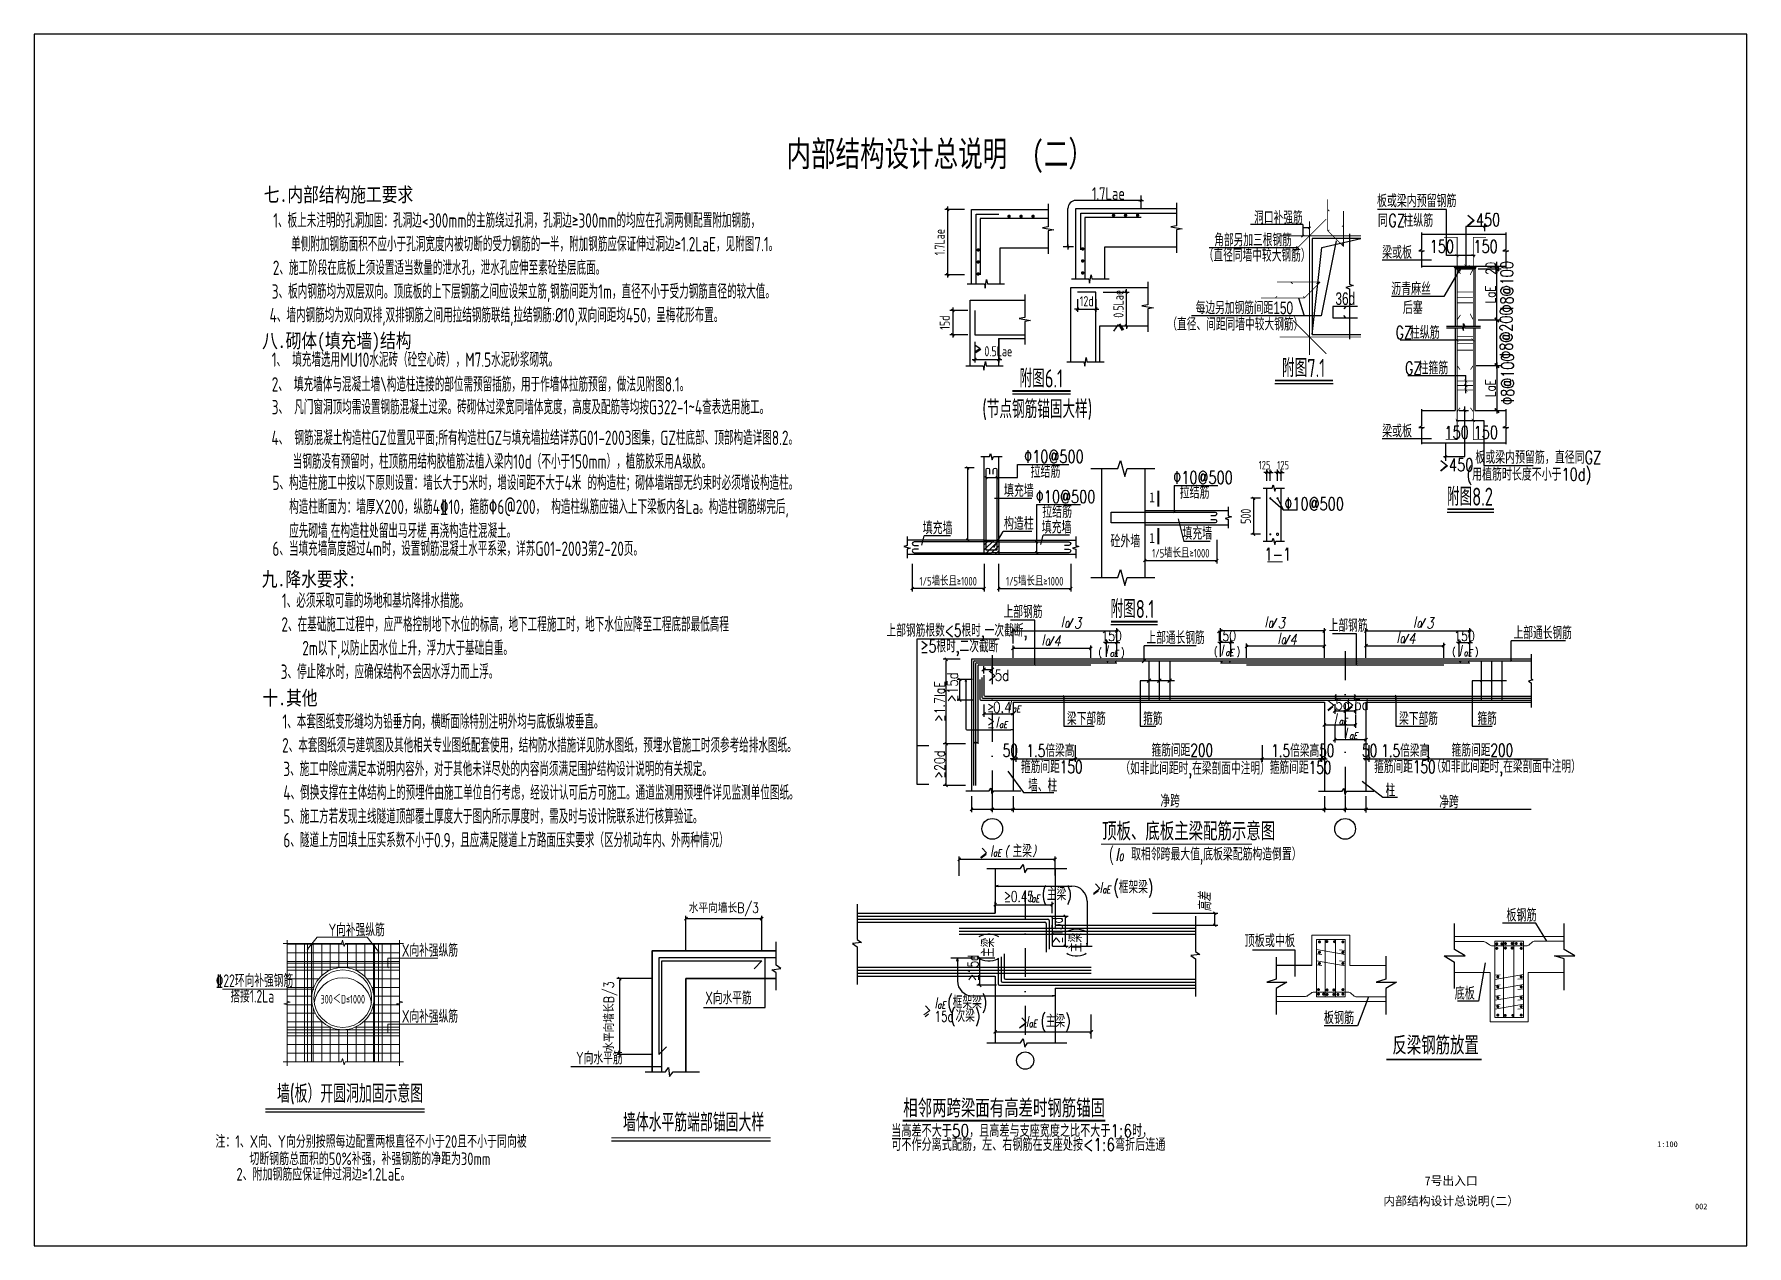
# Model space of a CAD drawing. Header units: millimetres. Extents: x -897614 to 191467, y -439928 to 101803.
# Drawn here: x -107794 to -48394, y 59799 to 101803 of the extents above; entities that cross this region are included whole.
import ezdxf
from ezdxf.enums import TextEntityAlignment as Align

# ---------------------------------------------------------------- set-up
doc = ezdxf.new("R2010")
doc.units = ezdxf.units.MM
doc.header["$LTSCALE"] = 1000
for name, pattern in [('CONTINOUS', [0]), ('DASHDOTX2', [2, 1, -0.5, 0, -0.5]), ('DASHED', [19.05, 12.7, -6.35])]:
    doc.linetypes.add(name, pattern=pattern)
for name, color, linetype in [('05CON', 3, 'Continuous'), ('0图框', 7, 'Continuous'), ('2', 4, 'DASHED'), ('3', 3, 'Continuous'), ('9', 1, 'Continuous'), ('ARDIM', 4, 'Continuous'), ('DET1', 3, 'DASHDOTX2'), ('DIM', 3, 'Continuous'), ('DOORS', 7, 'Continuous'), ('E', 3, 'Continuous'), ('GJ', 1, 'Continuous'), ('HATCH', 8, 'Continuous'), ('HH', 3, 'Continuous'), ('OTHER', 7, 'Continuous'), ('PUB_TEXT', 7, 'Continuous'), ('REIN', 1, 'Continuous'), ('TEXT', 7, 'Continuous'), ('THIN', 7, 'Continuous'), ('Y_引线', 3, 'Continuous'), ('图框', 3, 'Continuous'), ('引线', 3, 'Continuous'), ('文字', 5, 'Continuous'), ('点子筋(1_50)', 1, 'CONTINOUS'), ('结构板', 4, 'DASHED'), ('钢筋', 1, 'Continuous')]:
    doc.layers.add(name, color=color, linetype=linetype)
for name, color, linetype, lineweight in [('_0', 7, 'Continuous', 0), ('PUB_DIM', 3, 'Continuous', 15), ('WALL', 6, 'Continuous', 30)]:
    doc.layers.add(name, color=color, linetype=linetype, lineweight=lineweight)
doc.layers.add('DY', color=1, linetype='Continuous', plot=False)
doc.styles.add('DIM_FONT', font='txt1.shx', dxfattribs={"width": 0.8, "bigfont": 'hztxt.shx'})
doc.styles.add('DIMFONT', font='italic.shx', dxfattribs={"width": 0.7, "bigfont": 'hzfs.shx'})
doc.styles.add('hzdx', font='txt1.shx', dxfattribs={"width": 0.75, "bigfont": 'hzdx.shx'})
doc.styles.add('HZTXT', font='simplex.shx', dxfattribs={"width": 0.8, "bigfont": 'hztxt.shx'})
doc.styles.add('rom', font='italic.shx', dxfattribs={"width": 0.8, "bigfont": 'hztxt.shx'})
doc.styles.add('TK-HZ-HT', font='', dxfattribs={"width": 0.8})
doc.styles.add('TK-HZ-ST', font='', dxfattribs={"width": 0.8})
doc.styles.add('TKW', font='', dxfattribs={"width": 0.707})
doc.styles.add('TSSD_Dimension', font='tssdeng.shx', dxfattribs={"width": 0.75, "bigfont": 'tssdchn.shx'})
doc.styles.add('TSSD_Label', font='Tssdeng.shx', dxfattribs={"width": 0.7, "bigfont": 'tssdchn.shx'})
doc.styles.add('TSSD_Num', font='Tssdeng.shx', dxfattribs={"width": 0.7, "bigfont": 'tssdchn.shx'})
doc.styles.add('TSSD_Rein', font='tssdeng.shx', dxfattribs={"width": 0.75, "bigfont": 'hztxt.shx'})
doc.styles.add('主体文字', font='tx1.shx', dxfattribs={"width": 0.7, "height": 500, "bigfont": 'hztxt.shx'})
doc.styles.add('宋体', font='', dxfattribs={"width": 0.8})
doc.styles.get('TK-HZ-HT').set_extended_font_data('SimSun')
doc.styles.get('TK-HZ-ST').set_extended_font_data('SimSun')
doc.styles.get('TKW').set_extended_font_data('宋体')
doc.styles.get('宋体').set_extended_font_data('SimSun')
doc.dimstyles.new('D50', dxfattribs={"dimscale": 0, "dimtxt": 250, "dimasz": 50, "dimexe": 100, "dimexo": 5, "dimgap": 50, "dimtad": 1, "dimdec": 4, "dimlfac": 0.1, "dimrnd": 1, "dimdsep": 46, "dimtxsty": 'HZTXT', "dimblk1": 'ZZ', "dimblk2": 'ZZ', "dimsah": 1, "dimcen": 1, "dimclrd": 3, "dimclrt": 256, "dimadec": 0, "dimazin": 0, "dimtfac": 0.00072, "dimtdec": 4, "dimtix": 1, "dimtmove": 2, "dimatfit": 3, "dimldrblk": 'ZZ', "dimfxl": 0, "dimtolj": 1, "dimarcsym": 0})
doc.dimstyles.new('DIMN', dxfattribs={"dimtxt": 350, "dimasz": 150, "dimexe": 150, "dimexo": 100, "dimgap": 150, "dimtad": 1, "dimdec": 0, "dimzin": 0, "dimdsep": 46, "dimtxsty": 'DIM_FONT', "dimblk1": 'ARCHTICK', "dimblk2": 'ARCHTICK', "dimsah": 1, "dimcen": 0, "dimdle": 100, "dimclrd": 256, "dimclre": 256, "dimclrt": 256, "dimadec": 0, "dimazin": 0, "dimtfac": 1, "dimtdec": 0, "dimtix": 1, "dimtmove": 2, "dimatfit": 3, "dimldrblk": '_DIMX', "dimfxl": 0, "dimtolj": 1, "dimtzin": 1, "dimarcsym": 0})
doc.dimstyles.new('TSSD_100_100', dxfattribs={"dimtxt": 350, "dimasz": 100, "dimexe": 100, "dimexo": 250, "dimgap": 100, "dimtad": 1, "dimdec": 0, "dimzin": 0, "dimdsep": 46, "dimtxsty": 'TSSD_Dimension', "dimblk": 'ARCHTICK', "dimcen": 0, "dimdle": 1, "dimclrd": 3, "dimclre": 3, "dimclrt": 7, "dimadec": 0, "dimazin": 0, "dimtfac": 1, "dimtdec": 0, "dimtix": 1, "dimtmove": 2, "dimatfit": 3, "dimfxl": 0, "dimtolj": 1, "dimtzin": 0, "dimarcsym": 0})
doc.dimstyles.new('TSSD_120_100', dxfattribs={"dimtxt": 350, "dimasz": 100, "dimexe": 100, "dimexo": 250, "dimgap": 100, "dimtad": 1, "dimdec": 0, "dimlfac": 1.2, "dimzin": 0, "dimdsep": 46, "dimtxsty": 'TSSD_Dimension', "dimblk": 'ARCHTICK', "dimblk1": 'ARCHTICK', "dimblk2": 'ARCHTICK', "dimcen": 0, "dimdle": 100, "dimclrt": 7, "dimadec": 0, "dimazin": 0, "dimtfac": 1, "dimtdec": 0, "dimtix": 1, "dimtmove": 2, "dimatfit": 3, "dimfxl": 0, "dimtolj": 1, "dimtzin": 0, "dimarcsym": 0})

msp = doc.modelspace()

# ---------------------------------------------------------------- texts
at = {"color": 7, "linetype": 'Continuous', "style": 'TKW', "width": 0.707}
msp.add_text('内部结构设计总说明  (二）', height=882, dxfattribs=at).set_placement((-81701.12514, 97221.75816))
at = {"color": 2, "style": '宋体', "width": 0.8}
for s, p in [('七.内部结构施工要求 ', (-99832.65291, 95996.45561)), ('八.砌体(填充墙)结构', (-99890.20375, 90927.71808)), ('九.降水要求:', (-99902.86657, 82662.83484)), ('十.其他', (-99877.91293, 78541.90308))]:
    msp.add_text(s, height=500, dxfattribs=at).set_placement(p)
at = {"style": 'hzdx', "width": 0.75}
for s, p in [('板或梁内预留钢筋', (-61219.80397, 95806.28055)), ('同', (-61187.03741, 95125.50824)), ('GZ ', (-60827.51108, 95129.56488)), ('柱纵筋', (-60304.41119, 95125.50824)), ('>450', (-58126.73767, 95155.06694)), ('梁或板', (-61038.74047, 94020.28472)), ('150', (-59389.79432, 94228.21005)), ('150', (-57874.03901, 94228.21005)), ('沥青麻丝', (-60724.42359, 92758.12152)), ('后塞', (-60319.8473, 92104.05758)), ('GZ', (-60577.54379, 91242.15042)), ('柱纵筋', (-60080.17981, 91240.25437)), ('GZ', (-60250.24342, 90009.6598)), ('柱箍筋', (-59780.96437, 90012.71833)), ('梁或板', (-61038.74047, 87825.48561)), ('150', (-58878.13764, 87781.37405)), ('150', (-57866.36289, 87781.37405)), ('%%13010@500', (-73459.70524, 86941.03939)), ('板或梁内预留筋，直径同GZ', (-57808.22148, 86913.91052)), ('拉结筋', (-73233.9756, 86422.98448)), ('>450', (-59058.98504, 86653.42928)), ('(用植筋时长度不小于10d)', (-58115.64776, 86325.9521)), ('填充墙', (-74158.1364, 85760.09798)), ('%%13010@500', (-68288.96953, 86215.67439)), ('拉结筋', (-68063.23989, 85697.61948)), ('%%13010@500', (-73055.68152, 85552.17746)), ('%%13010@500', (-64434.57038, 85299.30683)), ('填充墙', (-76975.13371, 84466.50598)), ('构造柱', (-74158.1364, 84620.36967)), ('填充墙', (-72847.30954, 84490.51241)), ('拉结筋', (-72829.95188, 85034.12255)), ('砼外墙', (-70463.87316, 84007.93815)), ('填充墙', (-67970.98623, 84275.84517)), ('1-1', (-65124.2421, 83554.51581))]:
    msp.add_text(s, height=437.5, dxfattribs=at).set_placement(p)
for s, p in [('%%1308@100', (-56495.72932, 92152.64424)), ('%%1308@200', (-56518.76218, 90548.43076)), ('%%1308@100', (-56470.1433, 88949.80958))]:
    msp.add_text(s, height=437.5, rotation=90, dxfattribs=at).set_placement(p)
at = {"color": 0, "style": 'TSSD_Rein', "width": 0.7}
for s, height, p in [('附图7.1', 625, (-64514.21706, 89918.87019)), ('附图6.1', 625, (-73617.27206, 89557.02604)), ('(节点钢筋锚固大样)', 625, (-74909.15685, 88491.77379)), ('附图8.2', 624.96875, (-58793.33128, 85459.14441)), ('附图8.1', 625, (-70461.9205, 81564.01331))]:
    msp.add_text(s, height=height, dxfattribs=at).set_placement(p)
at = {"layer": '0图框', "color": 7, "style": 'TSSD_Label', "width": 0.75}
for s, height, p in [('墙(板）开圆洞加固示意图', 625, (-99373.22054, 64758.93342)), ('墙体水平筋端部锚固大样', 625, (-87373.19241, 63759.95177)), ('注：1、X向、Y向分别按照每边配置两根直径不小于20且不小于同向被', 437.5, (-101507.20937, 63194.31154)), ('切断钢筋总面积的50%%%补强，补强钢筋的净距为30mm', 437.5, (-100332.30823, 62594.80367)), ('2、附加钢筋应保证伸过洞边≥1.2LaE。 ', 437.5, (-100779.59414, 62057.30367))]:
    msp.add_text(s, height=height, dxfattribs=at).set_placement(p)
at = {"layer": 'DIM', "color": 7}
for s, height, style, width, p in [('上部钢筋', 437.5, 'HZTXT', 0.7, (-74170.23692, 81560.38196)), ('上部钢筋根数<5根时,一次截断,', 437.5, 'HZTXT', 0.7, (-78231.99768, 80913.37634)), ('l', 375, 'rom', 0.8, (-72186.78969, 81242.08727)), ('0', 225, 'rom', 0.8, (-72056.35333, 81233.14921)), ('3', 375, 'rom', 0.8, (-71730.70495, 81204.63624)), ('l', 375, 'rom', 0.8, (-65121.9035, 81243.51112)), ('0', 225, 'rom', 0.8, (-64991.46714, 81234.57306)), ('3', 375, 'rom', 0.8, (-64665.81876, 81206.0601)), ('上部钢筋', 437.5, 'HZTXT', 0.7, (-62895.01846, 81084.2175)), ('l', 375, 'rom', 0.8, (-59969.54455, 81239.85501)), ('0', 225, 'rom', 0.8, (-59839.10819, 81230.91695)), ('3', 375, 'rom', 0.8, (-59513.45981, 81202.40398)), ('≥5根时,二次截断', 437.5, 'HZTXT', 0.7, (-77055.19853, 80369.64898)), ('l', 375, 'rom', 0.8, (-72859.4704, 80620.40953)), ('0', 225, 'rom', 0.8, (-72734.75344, 80611.47147)), ('4', 375, 'rom', 0.8, (-72449.56442, 80582.9585)), ('上部通长钢筋', 437.5, 'HZTXT', 0.7, (-69215.7818, 80661.63968)), ('l', 375, 'rom', 0.8, (-64672.77379, 80670.05645)), ('0', 225, 'rom', 0.8, (-64548.05683, 80661.11839)), ('4', 375, 'rom', 0.8, (-64262.86781, 80632.60542)), ('l', 375, 'rom', 0.8, (-60551.19021, 80706.11445)), ('0', 225, 'rom', 0.8, (-60426.47325, 80697.17639)), ('4', 375, 'rom', 0.8, (-60141.28423, 80668.66342)), ('上部通长钢筋', 437.5, 'HZTXT', 0.7, (-56480.30715, 80828.79769)), ('(', 237.6, 'HZTXT', 0.8, (-70879.64523, 80261.18572)), ('l', 375, 'rom', 0.8, (-70664.52697, 80232.3083)), ('aE', 225, 'rom', 0.8, (-70488.08317, 80223.37024)), (')', 237.6, 'HZTXT', 0.8, (-70090.79145, 80261.18572)), ('(', 237.6, 'HZTXT', 0.8, (-66869.95214, 80290.60558)), ('l', 375, 'rom', 0.8, (-66654.83387, 80261.72816)), ('aE', 225, 'rom', 0.8, (-66478.39008, 80252.7901)), (')', 237.6, 'HZTXT', 0.8, (-66081.09836, 80290.60558)), ('(', 237.6, 'HZTXT', 0.8, (-58606.06785, 80281.11239)), ('l', 375, 'rom', 0.8, (-58390.94958, 80252.23497)), ('aE', 225, 'rom', 0.8, (-58214.50578, 80243.29691)), (')', 237.6, 'HZTXT', 0.8, (-57817.21407, 80281.11239)), ('>', 375, 'HZTXT', 0.8, (-74724.25764, 79397.81296)), ('5d', 375, 'HZTXT', 0.8, (-74478.0493, 79386.65852)), ('0.4', 375, 'HZTXT', 0.8, (-74535.19988, 78281.29462)), ('l', 375, 'rom', 0.8, (-74029.14921, 78304.09122)), ('aE', 225, 'rom', 0.8, (-73878.5913, 78295.15316)), ('≥', 375, 'HZTXT', 0.8, (-74748.29, 77758.76334)), ('l', 375, 'rom', 0.8, (-74461.65037, 77767.70073)), ('aE', 216, 'rom', 0.8, (-74325.2965, 77758.76267)), ('梁下部筋', 437.5, 'HZTXT', 0.7, (-71972.68187, 77855.88825)), ('箍筋', 437.5, 'HZTXT', 0.7, (-69330.98624, 77855.88825)), ('l', 375, 'rom', 0.8, (-62717.6351, 77879.56963)), ('aE', 225, 'rom', 0.8, (-62541.19131, 77870.63157)), ('梁下部筋', 437.5, 'HZTXT', 0.7, (-60452.68187, 77855.88825)), ('箍筋', 437.5, 'HZTXT', 0.7, (-57736.2228, 77855.88825)), ('1.5倍梁高', 437.5, 'HZTXT', 0.7, (-73378.78413, 76745.27637)), ('箍筋间距200', 437.5, 'HZTXT', 0.7, (-69040.11259, 76760.9255)), ('1.5倍梁高', 437.5, 'HZTXT', 0.7, (-64888.7042, 76745.27637)), ('l', 375, 'rom', 0.8, (-62360.99151, 77378.16651)), ('aE', 225, 'rom', 0.8, (-62184.54771, 77369.22845)), ('1.5倍梁高', 437.5, 'HZTXT', 0.7, (-61072.29239, 76745.27637)), ('箍筋间距200', 437.5, 'HZTXT', 0.7, (-58630.98103, 76760.9255)), ('50', 437.5, 'HZTXT', 0.7, (-74200.82222, 76750.42076)), ('箍筋间距150', 437.5, 'HZTXT', 0.7, (-73568.49258, 76184.13466)), ('箍筋间距150', 437.5, 'HZTXT', 0.7, (-64936.37472, 76161.56558)), ('50', 437.5, 'HZTXT', 0.7, (-63225.4721, 76750.42076)), ('50', 437.5, 'HZTXT', 0.7, (-61737.23992, 76750.42076)), ('箍筋间距150', 437.5, 'HZTXT', 0.7, (-61320.66261, 76188.41079)), ('（如非此间距时,在梁剖面中注明）', 437.5, 'HZTXT', 0.7, (-59332.46777, 76197.17924)), ('（如非此间距时,在梁剖面中注明）', 437.5, 'HZTXT', 0.7, (-70119.69526, 76134.48924)), ('墙、柱', 437.5, 'HZTXT', 0.7, (-73319.97352, 75541.25452)), ('净跨', 437.5, 'HZTXT', 0.7, (-68732.91206, 75003.58603)), ('柱', 437.5, 'HZTXT', 0.7, (-60922.08089, 75371.01826)), ('净跨', 437.5, 'HZTXT', 0.7, (-59060.20892, 74967.83307)), ('l', 375, 'DIMFONT', 0.7, (-74633.90671, 73297.89737)), ('(', 275, 'DIMFONT', 0.7, (-74115.84295, 73354.45623)), ('主梁', 437.5, 'HZTXT', 0.7, (-73860.93573, 73266.32407)), (')', 275, 'DIMFONT', 0.7, (-73153.5835, 73373.59383)), ('>', 375, 'DIMFONT', 0.7, (-75022.56168, 73263.6558)), ('aE', 250, 'DIMFONT', 0.7, (-74535.68202, 73289.27656)), ('(框架梁)', 437.5, 'HZTXT', 0.7, (-70360.62087, 72012.80223)), ('≥0.45', 375, 'HZTXT', 0.7, (-74162.82122, 71718.57089)), ('l', 375, 'DIMFONT', 0.7, (-73302.88041, 71718.44349)), ('aE', 250, 'DIMFONT', 0.7, (-73204.65573, 71709.82267)), ('(主梁)', 437.5, 'HZTXT', 0.7, (-72853.35155, 71772.28594)), ('>', 375, 'DIMFONT', 0.7, (-71084.0139, 72025.18112)), ('l', 375, 'DIMFONT', 0.7, (-70844.7249, 72031.74539)), ('aE', 250, 'DIMFONT', 0.7, (-70746.50022, 72023.12457)), ('l', 375, 'DIMFONT', 0.7, (-76564.70104, 68031.08543)), ('(框架梁)', 437.5, 'HZTXT', 0.7, (-76119.53131, 68023.61333)), ('>', 375, 'DIMFONT', 0.7, (-76979.64697, 67800.01066)), ('15d', 375, 'HZTXT', 0.7, (-76564.70104, 67562.21132)), ('aE', 250, 'DIMFONT', 0.7, (-76466.47635, 68022.46462)), ('(次梁)', 437.5, 'HZTXT', 0.7, (-76023.75789, 67554.73922)), ('l', 375, 'DIMFONT', 0.7, (-73396.42689, 67386.20054)), ('(主梁)', 437.5, 'HZTXT', 0.7, (-72890.70488, 67374.3027)), ('>', 375, 'DIMFONT', 0.7, (-73645.93243, 67379.63627)), ('aE', 250, 'DIMFONT', 0.7, (-73298.20221, 67377.57972))]:
    msp.add_text(s, height=height, dxfattribs=dict(at, style=style, width=width)).set_placement(p)
for s, height, style, width, p in [('≥15d', 375, 'HZTXT', 0.8, (-75754.69021, 78639.12151)), ('高差', 437.5, 'DIMFONT', 0.7, (-66961.51481, 71382.29065)), ('≥15d', 375, 'HZTXT', 0.7, (-72128.38749, 70274.43303)), ('(主梁)', 437.5, 'HZTXT', 0.7, (-71456.8714, 69793.4157)), ('(主梁)', 437.5, 'HZTXT', 0.7, (-74493.00441, 69622.28522)), ('≥15d', 375, 'HZTXT', 0.7, (-75041.15831, 68974.89333))]:
    msp.add_text(s, height=height, rotation=90, dxfattribs=dict(at, style=style, width=width)).set_placement(p)
at = {"layer": 'DIM'}
for s, height, style, width, p in [('顶板、底板主梁配筋示意图', 625, 'HZTXT', 0.8, (-70751.93878, 73852.46443)), ('(   取相邻跨最大值,底板梁配筋构造倒置）', 437.5, 'HZTXT', 0.6, (-70505.91233, 73155.68396)), ('l', 437.5, 'DIMFONT', 0.7, (-70295.62165, 73146.8525)), ('0', 250, 'DIMFONT', 0.7, (-70167.88393, 73141.88691)), ('相邻两跨梁面有高差时钢筋锚固', 625, 'HZTXT', 0.8, (-77651.97332, 64251.28064)), ('可不作分离式配筋，左、右钢筋在支座处按<1:6弯折后连通', 437.5, 'HZTXT', 0.8, (-78065.97864, 63086.56558)), ('当高差不大于50，且高差与支座宽度之比不大于1:6时，', 437.5, 'HZTXT', 0.8, (-78065.97864, 63568.63245))]:
    msp.add_text(s, height=height, dxfattribs=dict(at, style=style, width=width)).set_placement(p)
at = {"layer": 'DIM', "color": 7, "insert": (-70534.59265, 96281.31246), "char_height": 437.5, "attachment_point": 5, "style": 'TSSD_Dimension'}
msp.add_mtext('\\A1;1.7Lae', dxfattribs=at)
at = {"layer": 'HATCH', "color": 7, "style": 'TSSD_Num', "width": 0.7}
for s, p in [('  1、板上未注明的孔洞加固：孔洞边<300mm的主筋绕过孔洞，孔洞边≥300mm的均应在孔洞两侧配置附加钢筋，', (-99930.59063, 95097.81169)), ('    单侧附加钢筋面积不应小于孔洞宽度内被切断的受力钢筋的一半，附加钢筋应保证伸过洞边≥1.2LaE，见附图7.1。', (-99734.70933, 94276.94555)), ('  2、施工阶段在底板上须设置适当数量的泄水孔，泄水孔应伸至素砼垫层底面。', (-99944.5423, 93456.07941)), ('  3、板内钢筋均为双层双向。顶底板的上下层钢筋之间应设架立筋,钢筋间距为1m，直径不小于受力钢筋直径的较大值。', (-99980.71993, 92635.21327)), ('4、墙内钢筋均为双向双排,双排钢筋之间用拉结钢筋联结,拉结钢筋:%%C10,双向间距均450，呈梅花形布置。', (-99631.10048, 91814.34713)), ('4、 钢筋混凝土构造柱GZ位置见平面;所有构造柱GZ与填充墙拉结详苏G01-2003图集，GZ柱底部、顶部构造详图8.2。', (-99566.15429, 87560.92018)), ('当钢筋没有预留时，柱顶筋用结构胶植筋法植入梁内10d（不小于150mm），植筋胶采用A级胶。', (-98826.25977, 86740.05403)), ('5、构造柱施工中按以下原则设置：墙长大于5米时，增设间距不大于4米 的构造柱；砌体墙端部无约束时必须增设构造柱。', (-99530.68081, 86002.14866)), ('构造柱断面为：墙厚X200，纵筋4%%13210，箍筋%%1306@200， 构造柱纵筋应锚入上下梁板内各La。构造柱钢筋绑完后,', (-98949.76884, 85168.81533)), ('应先砌墙,在构造柱处留出马牙槎,再浇构造柱混凝土。', (-98949.76884, 84335.482)), ('1、必须采取可靠的场地和基坑降排水措施。', (-99201.84089, 81912.83484)), ('2、在基础施工过程中，应严格控制地下水位的标高，地下工程施工时，地下水位应降至工程底部最低高程', (-99220.5608, 81091.9687)), ('2m以下,以防止因水位上升，浮力大于基础自重。', (-98495.05317, 80271.10256)), ('3、停止降水时，应确保结构不会因水浮力而上浮。', (-99245.60868, 79450.23642)), ('1、本套图纸变形缝均为铅垂方向，横断面除特别注明外均与底板纵坡垂直。', (-99186.08721, 77721.03694)), ('2、本套图纸须与建筑图及其他相关专业图纸配套使用，结构防水措施详见防水图纸，预埋水管施工时须参考给排水图纸。', (-99197.11727, 76900.1708)), (' 3、施工中除应满足本说明内容外，对于其他未详尽处的内容尚须满足围护结构设计说明的有关规定。', (-99366.39559, 76079.30466)), (' 4、倒换支撑在主体结构上的预埋件由施工单位自行考虑，经设计认可后方可施工。通道监测用预埋件详见监测单位图纸。', (-99366.39559, 75258.43851)), (' 5、施工方若发现主线隧道顶部覆土厚度大于图内所示厚度时，需及时与设计院联系进行核算验证。', (-99366.39559, 74433.63537)), (' 6、隧道上方回填土压实系数不小于0.9，且应满足隧道上方路面压实要求（区分机动车内、外两种情况）', (-99366.39559, 73612.76922))]:
    msp.add_text(s, height=500, dxfattribs=at).set_placement(p)
for s, p in [('1、 填充墙选用MU10水泥砖（砼空心砖），M7.5水泥砂浆砌筑。', (-99556.54213, 90119.62021)), ('2、 填充墙体与混凝土墙\\构造柱连接的部位需预留插筋，用于作墙体拉筋预留，做法见附图8.1。', (-99556.54213, 89265.26964)), ('3、 凡门窗洞顶均需设置钢筋混凝土过梁。砖砌体过梁宽同墙体宽度，高度及配筋等均按G322-1~4查表选用施工。', (-99556.54213, 88475.39289)), ('6、当填充墙高度超过4m时，设置钢筋混凝土水平系梁，详苏G01-2003第2-20页。', (-99532.85699, 83566.37912))]:
    msp.add_text(s, height=500, dxfattribs=at).set_placement(p, align=Align.BOTTOM_LEFT)
at = {"layer": 'HH', "color": 7, "style": 'HZTXT', "width": 0.8}
for p in [(-62971.2019, 78382.34795), (-62316.96426, 78376.59014)]:
    msp.add_text('>5d', height=375, dxfattribs=at).set_placement(p)
at = {"layer": 'PUB_TEXT', "style": '宋体', "width": 0.8}
for p in [(-69018.79994, 85746.8101), (-69018.79994, 84338.00959)]:
    msp.add_text('1', height=350, dxfattribs=at).set_placement(p, align=Align.MIDDLE)
at = {"layer": 'TEXT', "color": 7, "style": 'TSSD_Label', "width": 0.7}
for s, p in [('Y向补强纵筋', (-97583.79995, 70529.11667)), ('X向补强纵筋', (-95043.04585, 69822.5422)), ('%%13222环向补强钢筋', (-101496.18486, 68769.47622)), ('搭接1.2La', (-100991.36846, 68229.88558)), ('X向水平筋', (-84520.38498, 68170.71663)), ('X向补强纵筋', (-95043.04585, 67534.25861)), ('Y向水平筋', (-88998.48109, 66085.52536))]:
    msp.add_text(s, height=437.5, dxfattribs=at).set_placement(p)
at = {"layer": 'TEXT', "style": 'TSSD_Rein', "width": 0.7}
msp.add_text('300＜D≤1000', height=300, dxfattribs=at).set_placement((-97863.65859, 68193.67886))
at = {"layer": '图框', "color": 7}
for s, height, style, p in [('1:100', 200, 'TK-HZ-ST', (-51143.83845, 63318.86498)), ('7号出入口', 300, 'TK-HZ-HT', (-58643.83845, 62048.86498)), ('内部结构设计总说明(二）', 300, 'TK-HZ-HT', (-58643.83845, 61348.86498))]:
    msp.add_text(s, height=height, dxfattribs=dict(at, style=style)).set_placement(p, align=Align.MIDDLE_CENTER)
at = {"layer": '图框', "color": 7, "style": 'TK-HZ-ST'}
msp.add_text('002 ', height=200, dxfattribs=at).set_placement((-50187.48319, 61061.97498))
at = {"layer": '文字', "color": 0, "style": '主体文字', "width": 0.7}
for s, p in [('洞口补强筋', (-65480.48801, 95230.48521)), ('角部另加三根钢筋', (-66866.64026, 94449.628)), ('（直径同墙中较大钢筋）', (-67229.12436, 93919.49259)), ('36d', (-62659.78959, 92417.20341)), ('每边另加钢筋间距150', (-67508.85152, 92098.50737)), ('（直径、间距同墙中较大钢筋）', (-68491.98506, 91530.62665))]:
    msp.add_text(s, height=437.5, dxfattribs=at).set_placement(p)

# ---------------------------------------------------------------- blocks, each defined once
blk = doc.blocks.new('_ArchTick')
at = {"color": 0, "linetype": 'ByBlock', "const_width": 0.4}
blk.add_lwpolyline([(-0.5, -0.5), (0.5, 0.5)], dxfattribs=at)
blk = doc.blocks.new('*D1782')
at = {"layer": 'Defpoints', "color": 0, "transparency": 16777216}
for p in [(-75276, 95727), (-76111, 93467), (-75276, 93467)]:
    blk.add_point(p, dxfattribs=at)
at = {"layer": 'DIM', "color": 0, "lineweight": -2, "transparency": 16777216}
for p, q in [((-75526, 95727), (-76211, 95727)), ((-76111, 95827), (-76111, 93367)), ((-75526, 93467), (-76211, 93467))]:
    blk.add_line(p, q, dxfattribs=at)
at = {"layer": 'DIM', "color": 0, "lineweight": -2, "transparency": 16777216, "xscale": 100, "yscale": 100, "zscale": 100}
for p, rotation in [((-76111, 95727), 90), ((-76111, 93467), 270)]:
    blk.add_blockref('_ArchTick', p, dxfattribs=dict(at, rotation=rotation))
at = {"layer": 'DIM', "color": 7, "transparency": 16777216, "insert": (-76386, 94597), "char_height": 350, "attachment_point": 5, "rotation": 90, "style": 'TSSD_Dimension'}
blk.add_mtext('\\A1;1.7Lae', dxfattribs=at)
blk = doc.blocks.new('*D1783')
at = {"layer": 'Defpoints', "color": 0, "transparency": 16777216}
for p in [(-74331, 91517), (-75166, 91384), (-74331, 90528)]:
    blk.add_point(p, dxfattribs=at)
at = {"layer": 'DIM', "color": 0, "lineweight": -2, "transparency": 16777216}
for p, q in [((-75166, 91134), (-75166, 90428)), ((-74331, 91267), (-74331, 90428)), ((-75266, 90528), (-74231, 90528))]:
    blk.add_line(p, q, dxfattribs=at)
at = {"layer": 'DIM', "color": 0, "lineweight": -2, "transparency": 16777216, "xscale": 100, "yscale": 100, "zscale": 100, "rotation": 180}
blk.add_blockref('_ArchTick', (-75166, 90528), dxfattribs=at)
at = {"layer": 'DIM', "color": 0, "lineweight": -2, "transparency": 16777216, "xscale": 100, "yscale": 100, "zscale": 100}
blk.add_blockref('_ArchTick', (-74331, 90528), dxfattribs=at)
at = {"layer": 'DIM', "color": 7, "transparency": 16777216, "insert": (-74354, 90813), "char_height": 350, "attachment_point": 5, "style": 'TSSD_Dimension'}
blk.add_mtext('\\A1;0.5Lae', dxfattribs=at)
blk = doc.blocks.new('*D1784')
at = {"layer": 'Defpoints', "color": 0, "transparency": 16777216}
for p in [(-75166, 92225), (-75936, 91384), (-75166, 91384)]:
    blk.add_point(p, dxfattribs=at)
at = {"layer": 'DIM', "color": 0, "lineweight": -2, "transparency": 16777216}
for p, q in [((-75416, 92225), (-76036, 92225)), ((-75936, 92325), (-75936, 91284)), ((-75416, 91384), (-76036, 91384))]:
    blk.add_line(p, q, dxfattribs=at)
at = {"layer": 'DIM', "color": 0, "lineweight": -2, "transparency": 16777216, "xscale": 100, "yscale": 100, "zscale": 100}
for p, rotation in [((-75936, 92225), 90), ((-75936, 91384), 270)]:
    blk.add_blockref('_ArchTick', p, dxfattribs=dict(at, rotation=rotation))
at = {"layer": 'DIM', "color": 7, "transparency": 16777216, "insert": (-76211, 91805), "char_height": 350, "attachment_point": 5, "rotation": 90, "style": 'TSSD_Dimension'}
blk.add_mtext('\\A1;15d', dxfattribs=at)
blk = doc.blocks.new('*D1785')
at = {"layer": 'Defpoints', "color": 0, "transparency": 16777216}
for p in [(-70966, 92864), (-69913, 92864), (-70833, 91690)]:
    blk.add_point(p, dxfattribs=at)
at = {"layer": 'DIM', "color": 0, "lineweight": -2, "transparency": 16777216}
for p, q in [((-70716, 92864), (-69813, 92864)), ((-69913, 92864), (-69913, 92964)), ((-69913, 91690), (-69913, 92864)), ((-70583, 91690), (-69813, 91690)), ((-69913, 91690), (-69913, 91590))]:
    blk.add_line(p, q, dxfattribs=at)
at = {"layer": 'DIM', "color": 0, "lineweight": -2, "transparency": 16777216, "xscale": 100, "yscale": 100, "zscale": 100}
for p, rotation in [((-69913, 92864), 270), ((-69913, 91690), 90)]:
    blk.add_blockref('_ArchTick', p, dxfattribs=dict(at, rotation=rotation))
at = {"layer": 'DIM', "color": 7, "transparency": 16777216, "insert": (-70186, 92459), "char_height": 350, "attachment_point": 5, "rotation": 90, "style": 'TSSD_Dimension'}
blk.add_mtext('\\A1;0.5Lae', dxfattribs=at)
blk = doc.blocks.new('*D1786')
at = {"layer": 'Defpoints', "color": 0, "transparency": 16777216}
for p in [(-71608, 92864), (-70966, 92864), (-70966, 92274)]:
    blk.add_point(p, dxfattribs=at)
at = {"layer": 'DIM', "color": 0, "lineweight": -2, "transparency": 16777216}
for p, q in [((-71608, 92274), (-71708, 92274)), ((-71608, 92614), (-71608, 92174)), ((-71608, 92274), (-70966, 92274)), ((-70966, 92614), (-70966, 92174)), ((-70966, 92274), (-70866, 92274))]:
    blk.add_line(p, q, dxfattribs=at)
at = {"layer": 'DIM', "color": 0, "lineweight": -2, "transparency": 16777216, "xscale": 100, "yscale": 100, "zscale": 100}
blk.add_blockref('_ArchTick', (-71608, 92274), dxfattribs=at)
at = {"layer": 'DIM', "color": 0, "lineweight": -2, "transparency": 16777216, "xscale": 100, "yscale": 100, "zscale": 100, "rotation": 180}
blk.add_blockref('_ArchTick', (-70966, 92274), dxfattribs=at)
at = {"layer": 'DIM', "color": 7, "transparency": 16777216, "insert": (-71287, 92549), "char_height": 350, "attachment_point": 5, "style": 'TSSD_Dimension'}
blk.add_mtext('\\A1;12d', dxfattribs=at)
blk = doc.blocks.new('_DIMX')
blk.add_line((-150, 0), (150, 0))
at = {"const_width": 50}
blk.add_lwpolyline([(-70, -70), (70, 70)], dxfattribs=at)
blk = doc.blocks.new('*D1737')
at = {"layer": 'Defpoints', "color": 0, "transparency": 16777216}
for p in [(-57815, 93667), (-57061, 93667), (-57815, 91901)]:
    blk.add_point(p, dxfattribs=at)
at = {"layer": 'PUB_DIM', "lineweight": -2, "transparency": 16777216}
for p, q in [((-57715, 93667), (-56911, 93667)), ((-57061, 91801), (-57061, 93767)), ((-57715, 91901), (-56911, 91901))]:
    blk.add_line(p, q, dxfattribs=at)
at = {"layer": 'PUB_DIM', "lineweight": -2, "transparency": 16777216, "xscale": 150, "yscale": 150, "zscale": 150}
for p, rotation in [((-57061, 93667), 90), ((-57061, 91901), 270)]:
    blk.add_blockref('_ArchTick', p, dxfattribs=dict(at, rotation=rotation))
at = {"layer": 'PUB_DIM', "transparency": 16777216, "insert": (-57286, 92784), "char_height": 350, "attachment_point": 5, "rotation": 90, "style": 'hzdx'}
blk.add_mtext('\\A1;LaE', dxfattribs=at)
blk = doc.blocks.new('*D1738')
at = {"layer": 'Defpoints', "color": 0, "transparency": 16777216}
for p in [(-57815, 93764), (-57815, 93667), (-57061, 93764)]:
    blk.add_point(p, dxfattribs=at)
at = {"layer": 'PUB_DIM', "lineweight": -2, "transparency": 16777216}
for p, q in [((-57061, 93764), (-57061, 93914)), ((-57715, 93764), (-56911, 93764)), ((-57715, 93667), (-56911, 93667)), ((-57061, 93667), (-57061, 93764)), ((-57061, 93667), (-57061, 93517))]:
    blk.add_line(p, q, dxfattribs=at)
at = {"layer": 'PUB_DIM', "lineweight": -2, "transparency": 16777216, "xscale": 150, "yscale": 150, "zscale": 150}
for p, rotation in [((-57061, 93764), 270), ((-57061, 93667), 90)]:
    blk.add_blockref('_ArchTick', p, dxfattribs=dict(at, rotation=rotation))
at = {"layer": 'PUB_DIM', "transparency": 16777216, "insert": (-57267, 93688), "char_height": 350, "attachment_point": 5, "rotation": 90, "style": 'hzdx'}
blk.add_mtext('\\A1;20', dxfattribs=at)
blk = doc.blocks.new('*D1739')
at = {"layer": 'Defpoints', "color": 0, "transparency": 16777216}
for p in [(-57878, 90317), (-57878, 88754), (-57061, 88754)]:
    blk.add_point(p, dxfattribs=at)
at = {"layer": 'PUB_DIM', "lineweight": -2, "transparency": 16777216}
for p, q in [((-57778, 90317), (-56911, 90317)), ((-57061, 90417), (-57061, 88654)), ((-57778, 88754), (-56911, 88754))]:
    blk.add_line(p, q, dxfattribs=at)
at = {"layer": 'PUB_DIM', "lineweight": -2, "transparency": 16777216, "xscale": 150, "yscale": 150, "zscale": 150}
for p, rotation in [((-57061, 90317), 90), ((-57061, 88754), 270)]:
    blk.add_blockref('_ArchTick', p, dxfattribs=dict(at, rotation=rotation))
at = {"layer": 'PUB_DIM', "transparency": 16777216, "insert": (-57286, 89535), "char_height": 350, "attachment_point": 5, "rotation": 90, "style": 'hzdx'}
blk.add_mtext('\\A1;LaE', dxfattribs=at)
blk = doc.blocks.new('*D1740')
at = {"layer": 'Defpoints', "color": 0, "transparency": 16777216}
for p in [(-57815, 91901), (-57061, 91901), (-57815, 90317)]:
    blk.add_point(p, dxfattribs=at)
at = {"layer": 'PUB_DIM', "lineweight": -2, "transparency": 16777216}
for p, q in [((-57715, 91901), (-56911, 91901)), ((-57061, 90217), (-57061, 92001)), ((-57715, 90317), (-56911, 90317))]:
    blk.add_line(p, q, dxfattribs=at)
at = {"layer": 'PUB_DIM', "lineweight": -2, "transparency": 16777216, "xscale": 150, "yscale": 150, "zscale": 150}
for p, rotation in [((-57061, 91901), 90), ((-57061, 90317), 270)]:
    blk.add_blockref('_ArchTick', p, dxfattribs=dict(at, rotation=rotation))
blk = doc.blocks.new('*D1741')
at = {"layer": 'Defpoints', "color": 0, "transparency": 16777216}
for p in [(-69274, 84524), (-66774, 84524), (-66774, 83557)]:
    blk.add_point(p, dxfattribs=at)
at = {"layer": 'DIM', "color": 3, "lineweight": -2, "transparency": 16777216}
for p, q in [((-69274, 84274), (-69274, 83457)), ((-66774, 84274), (-66774, 83457)), ((-69275, 83557), (-66773, 83557))]:
    blk.add_line(p, q, dxfattribs=at)
at = {"layer": 'DIM', "color": 3, "lineweight": -2, "transparency": 16777216, "xscale": 100, "yscale": 100, "zscale": 100, "rotation": 180}
blk.add_blockref('_ArchTick', (-69274, 83557), dxfattribs=at)
at = {"layer": 'DIM', "color": 3, "lineweight": -2, "transparency": 16777216, "xscale": 100, "yscale": 100, "zscale": 100}
blk.add_blockref('_ArchTick', (-66774, 83557), dxfattribs=at)
at = {"layer": 'DIM', "color": 7, "transparency": 16777216, "insert": (-68024, 83807), "char_height": 300, "attachment_point": 5, "style": 'TSSD_Dimension'}
blk.add_mtext('\\A1;1/5墙长且≥1000', dxfattribs=at)
blk = doc.blocks.new('*D1742')
at = {"layer": 'Defpoints', "color": 0, "transparency": 16777216}
for p in [(-64919, 86613), (-65044, 86068), (-64919, 86068)]:
    blk.add_point(p, dxfattribs=at)
at = {"layer": 'DIM', "color": 3, "lineweight": -2, "transparency": 16777216}
for p, q in [((-65044, 86613), (-65144, 86613)), ((-65044, 86318), (-65044, 86713)), ((-65044, 86613), (-64919, 86613)), ((-64919, 86318), (-64919, 86713)), ((-64919, 86613), (-64819, 86613))]:
    blk.add_line(p, q, dxfattribs=at)
at = {"layer": 'DIM', "color": 3, "lineweight": -2, "transparency": 16777216, "xscale": 100, "yscale": 100, "zscale": 100}
blk.add_blockref('_ArchTick', (-65044, 86613), dxfattribs=at)
at = {"layer": 'DIM', "color": 3, "lineweight": -2, "transparency": 16777216, "xscale": 100, "yscale": 100, "zscale": 100, "rotation": 180}
blk.add_blockref('_ArchTick', (-64919, 86613), dxfattribs=at)
at = {"layer": 'DIM', "color": 7, "transparency": 16777216, "insert": (-65120, 86863), "char_height": 300, "attachment_point": 5, "style": 'TSSD_Dimension'}
blk.add_mtext('\\A1;125', dxfattribs=at)
blk = doc.blocks.new('*D1743')
at = {"layer": 'Defpoints', "color": 0, "transparency": 16777216}
for p in [(-64544, 86613), (-64669, 86068), (-64544, 86068)]:
    blk.add_point(p, dxfattribs=at)
at = {"layer": 'DIM', "color": 3, "lineweight": -2, "transparency": 16777216}
for p, q in [((-64669, 86613), (-64769, 86613)), ((-64669, 86318), (-64669, 86713)), ((-64669, 86613), (-64544, 86613)), ((-64544, 86318), (-64544, 86713)), ((-64544, 86613), (-64444, 86613))]:
    blk.add_line(p, q, dxfattribs=at)
at = {"layer": 'DIM', "color": 3, "lineweight": -2, "transparency": 16777216, "xscale": 100, "yscale": 100, "zscale": 100}
blk.add_blockref('_ArchTick', (-64669, 86613), dxfattribs=at)
at = {"layer": 'DIM', "color": 3, "lineweight": -2, "transparency": 16777216, "xscale": 100, "yscale": 100, "zscale": 100, "rotation": 180}
blk.add_blockref('_ArchTick', (-64544, 86613), dxfattribs=at)
at = {"layer": 'DIM', "color": 7, "transparency": 16777216, "insert": (-64474, 86863), "char_height": 300, "attachment_point": 5, "style": 'TSSD_Dimension'}
blk.add_mtext('\\A1;125', dxfattribs=at)
blk = doc.blocks.new('*D1744')
at = {"layer": 'Defpoints', "color": 0, "transparency": 16777216}
for p in [(-74342, 83693), (-71842, 83693), (-71842, 82586)]:
    blk.add_point(p, dxfattribs=at)
at = {"layer": 'DIM', "color": 3, "lineweight": -2, "transparency": 16777216}
for p, q in [((-74342, 83443), (-74342, 82486)), ((-71842, 83443), (-71842, 82486)), ((-74343, 82586), (-71841, 82586))]:
    blk.add_line(p, q, dxfattribs=at)
at = {"layer": 'DIM', "color": 3, "lineweight": -2, "transparency": 16777216, "xscale": 100, "yscale": 100, "zscale": 100, "rotation": 180}
blk.add_blockref('_ArchTick', (-74342, 82586), dxfattribs=at)
at = {"layer": 'DIM', "color": 3, "lineweight": -2, "transparency": 16777216, "xscale": 100, "yscale": 100, "zscale": 100}
blk.add_blockref('_ArchTick', (-71842, 82586), dxfattribs=at)
at = {"layer": 'DIM', "color": 7, "transparency": 16777216, "insert": (-73092, 82836), "char_height": 300, "attachment_point": 5, "style": 'TSSD_Dimension'}
blk.add_mtext('\\A1;1/5墙长且≥1000', dxfattribs=at)
blk = doc.blocks.new('*D1745')
at = {"layer": 'Defpoints', "color": 0, "transparency": 16777216}
for p in [(-77342, 83693), (-74842, 83693), (-77342, 82586)]:
    blk.add_point(p, dxfattribs=at)
at = {"layer": 'DIM', "color": 3, "lineweight": -2, "transparency": 16777216}
for p, q in [((-77342, 83443), (-77342, 82486)), ((-74842, 83443), (-74842, 82486)), ((-74841, 82586), (-77343, 82586))]:
    blk.add_line(p, q, dxfattribs=at)
at = {"layer": 'DIM', "color": 3, "lineweight": -2, "transparency": 16777216, "xscale": 100, "yscale": 100, "zscale": 100, "rotation": 180}
blk.add_blockref('_ArchTick', (-77342, 82586), dxfattribs=at)
at = {"layer": 'DIM', "color": 3, "lineweight": -2, "transparency": 16777216, "xscale": 100, "yscale": 100, "zscale": 100}
blk.add_blockref('_ArchTick', (-74842, 82586), dxfattribs=at)
at = {"layer": 'DIM', "color": 7, "transparency": 16777216, "insert": (-76092, 82836), "char_height": 300, "attachment_point": 5, "style": 'TSSD_Dimension'}
blk.add_mtext('\\A1;1/5墙长且≥1000', dxfattribs=at)
blk = doc.blocks.new('*D1746')
at = {"layer": '3', "color": 3, "lineweight": -2, "transparency": 16777216}
for p, q in [((-75188, 86766), (-75517, 86766)), ((-75417, 84265), (-75417, 86767)), ((-75188, 84266), (-75517, 84266))]:
    blk.add_line(p, q, dxfattribs=at)
at = {"layer": 'Defpoints', "color": 0, "transparency": 16777216}
for p in [(-75417, 86766), (-74938, 86766), (-74938, 84266)]:
    blk.add_point(p, dxfattribs=at)
at = {"layer": '3', "color": 3, "lineweight": -2, "transparency": 16777216, "xscale": 100, "yscale": 100, "zscale": 100}
for p, rotation in [((-75417, 86766), 90), ((-75417, 84266), 270)]:
    blk.add_blockref('_ArchTick', p, dxfattribs=dict(at, rotation=rotation))
at = {"layer": '3', "color": 7, "transparency": 16777216, "insert": (-75519, 85516), "char_height": 3, "attachment_point": 5, "rotation": 90, "style": 'TSSD_Dimension'}
blk.add_mtext('\\A1;1/5墙长且≥1000', dxfattribs=at)
blk = doc.blocks.new('*D1747')
at = {"layer": 'Defpoints', "color": 0, "transparency": 16777216}
for p in [(-65495, 85716), (-65012, 85716), (-65012, 84466)]:
    blk.add_point(p, dxfattribs=at)
at = {"layer": 'DIM', "color": 3, "lineweight": -2, "transparency": 16777216}
for p, q in [((-65262, 85716), (-65595, 85716)), ((-65495, 84465), (-65495, 85717)), ((-65262, 84466), (-65595, 84466))]:
    blk.add_line(p, q, dxfattribs=at)
at = {"layer": 'DIM', "color": 3, "lineweight": -2, "transparency": 16777216, "xscale": 100, "yscale": 100, "zscale": 100}
for p, rotation in [((-65495, 85716), 90), ((-65495, 84466), 270)]:
    blk.add_blockref('_ArchTick', p, dxfattribs=dict(at, rotation=rotation))
at = {"layer": 'DIM', "color": 7, "transparency": 16777216, "insert": (-65770, 85091), "char_height": 350, "attachment_point": 5, "rotation": 90, "style": 'TSSD_Dimension'}
blk.add_mtext('\\A1;500', dxfattribs=at)
blk = doc.blocks.new('Z')
at = {"layer": 'DIM', "color": 81, "linetype": 'Continuous'}
blk.add_line((-1, -1), (1, 1), dxfattribs=at)
blk = doc.blocks.new('ZZ')
blk.add_line((0, 0), (-1, 0))
at = {"layer": 'DIM'}
blk.add_blockref('Z', (0, 0), dxfattribs=at)
blk = doc.blocks.new('*D1748')
at = {"color": 0, "linetype": 'ByBlock', "lineweight": -2, "transparency": 16777216}
for p, q in [((-73844, 75383), (-73844, 74831)), ((-63044, 75383), (-63044, 74831))]:
    blk.add_line(p, q, dxfattribs=at)
at = {"color": 3, "linetype": 'ByBlock', "lineweight": -2, "transparency": 16777216}
blk.add_line((-73794, 74931), (-63094, 74931), dxfattribs=at)
at = {"layer": 'Defpoints', "color": 0, "linetype": 'ByBlock', "transparency": 16777216}
for p in [(-73844, 75388), (-63044, 75388), (-63044, 74931)]:
    blk.add_point(p, dxfattribs=at)
at = {"color": 3, "linetype": 'ByBlock', "lineweight": -2, "transparency": 16777216, "xscale": 50, "yscale": 50, "zscale": 50, "rotation": 180}
blk.add_blockref('ZZ', (-73844, 74931), dxfattribs=at)
at = {"color": 3, "linetype": 'ByBlock', "lineweight": -2, "transparency": 16777216, "xscale": 50, "yscale": 50, "zscale": 50}
blk.add_blockref('ZZ', (-63044, 74931), dxfattribs=at)
blk = doc.blocks.new('*D1749')
at = {"layer": 'Defpoints', "color": 0, "transparency": 16777216}
for p in [(-75284, 75388), (-74564, 75388), (-74564, 74931)]:
    blk.add_point(p, dxfattribs=at)
at = {"layer": 'DIM', "color": 0, "lineweight": -2, "transparency": 16777216}
for p, q in [((-75284, 75383), (-75284, 74831)), ((-74564, 75383), (-74564, 74831))]:
    blk.add_line(p, q, dxfattribs=at)
at = {"layer": 'DIM', "color": 3, "lineweight": -2, "transparency": 16777216}
blk.add_line((-75234, 74931), (-74614, 74931), dxfattribs=at)
at = {"layer": 'DIM', "color": 3, "lineweight": -2, "transparency": 16777216, "xscale": 50, "yscale": 50, "zscale": 50, "rotation": 180}
blk.add_blockref('ZZ', (-75284, 74931), dxfattribs=at)
at = {"layer": 'DIM', "color": 3, "lineweight": -2, "transparency": 16777216, "xscale": 50, "yscale": 50, "zscale": 50}
blk.add_blockref('ZZ', (-74564, 74931), dxfattribs=at)
blk = doc.blocks.new('*D1750')
at = {"layer": 'Defpoints', "color": 0, "transparency": 16777216}
for p in [(-74564, 75388), (-73844, 75388), (-73844, 74931)]:
    blk.add_point(p, dxfattribs=at)
at = {"layer": 'DIM', "color": 0, "lineweight": -2, "transparency": 16777216}
for p, q in [((-74564, 75383), (-74564, 74831)), ((-73844, 75383), (-73844, 74831))]:
    blk.add_line(p, q, dxfattribs=at)
at = {"layer": 'DIM', "color": 3, "lineweight": -2, "transparency": 16777216}
blk.add_line((-74514, 74931), (-73894, 74931), dxfattribs=at)
at = {"layer": 'DIM', "color": 3, "lineweight": -2, "transparency": 16777216, "xscale": 50, "yscale": 50, "zscale": 50, "rotation": 180}
blk.add_blockref('ZZ', (-74564, 74931), dxfattribs=at)
at = {"layer": 'DIM', "color": 3, "lineweight": -2, "transparency": 16777216, "xscale": 50, "yscale": 50, "zscale": 50}
blk.add_blockref('ZZ', (-73844, 74931), dxfattribs=at)
blk = doc.blocks.new('*D1751')
at = {"color": 0, "linetype": 'ByBlock', "lineweight": -2, "transparency": 16777216}
for p, q in [((-62324, 75383), (-62324, 74831)), ((-61604, 75383), (-61604, 74831))]:
    blk.add_line(p, q, dxfattribs=at)
at = {"color": 3, "linetype": 'ByBlock', "lineweight": -2, "transparency": 16777216}
blk.add_line((-62274, 74931), (-61654, 74931), dxfattribs=at)
at = {"layer": 'Defpoints', "color": 0, "linetype": 'ByBlock', "transparency": 16777216}
for p in [(-62324, 75388), (-61604, 75388), (-61604, 74931)]:
    blk.add_point(p, dxfattribs=at)
at = {"color": 3, "linetype": 'ByBlock', "lineweight": -2, "transparency": 16777216, "xscale": 50, "yscale": 50, "zscale": 50, "rotation": 180}
blk.add_blockref('ZZ', (-62324, 74931), dxfattribs=at)
at = {"color": 3, "linetype": 'ByBlock', "lineweight": -2, "transparency": 16777216, "xscale": 50, "yscale": 50, "zscale": 50}
blk.add_blockref('ZZ', (-61604, 74931), dxfattribs=at)
blk = doc.blocks.new('*D1752')
at = {"color": 0, "linetype": 'ByBlock', "lineweight": -2, "transparency": 16777216}
for p, q in [((-63044, 75383), (-63044, 74831)), ((-62324, 75383), (-62324, 74831))]:
    blk.add_line(p, q, dxfattribs=at)
at = {"color": 3, "linetype": 'ByBlock', "lineweight": -2, "transparency": 16777216}
blk.add_line((-62994, 74931), (-62374, 74931), dxfattribs=at)
at = {"layer": 'Defpoints', "color": 0, "linetype": 'ByBlock', "transparency": 16777216}
for p in [(-63044, 75388), (-62324, 75388), (-62324, 74931)]:
    blk.add_point(p, dxfattribs=at)
at = {"color": 3, "linetype": 'ByBlock', "lineweight": -2, "transparency": 16777216, "xscale": 50, "yscale": 50, "zscale": 50, "rotation": 180}
blk.add_blockref('ZZ', (-63044, 74931), dxfattribs=at)
at = {"color": 3, "linetype": 'ByBlock', "lineweight": -2, "transparency": 16777216, "xscale": 50, "yscale": 50, "zscale": 50}
blk.add_blockref('ZZ', (-62324, 74931), dxfattribs=at)
blk = doc.blocks.new('*D1753')
at = {"color": 0, "linetype": 'ByBlock', "lineweight": -2, "transparency": 16777216}
for p, q in [((-71684, 77150), (-71684, 76581)), ((-65204, 77150), (-65204, 76581))]:
    blk.add_line(p, q, dxfattribs=at)
at = {"color": 3, "linetype": 'ByBlock', "lineweight": -2, "transparency": 16777216}
blk.add_line((-71634, 76681), (-65254, 76681), dxfattribs=at)
at = {"layer": 'Defpoints', "color": 0, "linetype": 'ByBlock', "transparency": 16777216}
for p in [(-71684, 77155), (-65204, 77155), (-65204, 76681)]:
    blk.add_point(p, dxfattribs=at)
at = {"color": 3, "linetype": 'ByBlock', "lineweight": -2, "transparency": 16777216, "xscale": 50, "yscale": 50, "zscale": 50, "rotation": 180}
blk.add_blockref('ZZ', (-71684, 76681), dxfattribs=at)
at = {"color": 3, "linetype": 'ByBlock', "lineweight": -2, "transparency": 16777216, "xscale": 50, "yscale": 50, "zscale": 50}
blk.add_blockref('ZZ', (-65204, 76681), dxfattribs=at)
blk = doc.blocks.new('*D1754')
at = {"layer": 'Defpoints', "color": 0, "transparency": 16777216}
for p in [(-71144, 80513), (-73844, 80178), (-71144, 80178)]:
    blk.add_point(p, dxfattribs=at)
at = {"layer": 'DIM', "color": 0, "lineweight": -2, "transparency": 16777216}
for p, q in [((-73844, 80183), (-73844, 80613)), ((-71144, 80183), (-71144, 80613))]:
    blk.add_line(p, q, dxfattribs=at)
at = {"layer": 'DIM', "color": 3, "lineweight": -2, "transparency": 16777216}
blk.add_line((-73794, 80513), (-71194, 80513), dxfattribs=at)
at = {"layer": 'DIM', "color": 3, "lineweight": -2, "transparency": 16777216, "xscale": 50, "yscale": 50, "zscale": 50, "rotation": 180}
blk.add_blockref('ZZ', (-73844, 80513), dxfattribs=at)
at = {"layer": 'DIM', "color": 3, "lineweight": -2, "transparency": 16777216, "xscale": 50, "yscale": 50, "zscale": 50}
blk.add_blockref('ZZ', (-71144, 80513), dxfattribs=at)
blk = doc.blocks.new('*D1755')
at = {"layer": 'Defpoints', "color": 0, "transparency": 16777216}
for p in [(-70244, 81116), (-73844, 80679), (-70244, 80679)]:
    blk.add_point(p, dxfattribs=at)
at = {"layer": 'DIM', "color": 0, "lineweight": -2, "transparency": 16777216}
for p, q in [((-73844, 80684), (-73844, 81216)), ((-70244, 80684), (-70244, 81216))]:
    blk.add_line(p, q, dxfattribs=at)
at = {"layer": 'DIM', "color": 3, "lineweight": -2, "transparency": 16777216}
blk.add_line((-73794, 81116), (-70294, 81116), dxfattribs=at)
at = {"layer": 'DIM', "color": 3, "lineweight": -2, "transparency": 16777216, "xscale": 50, "yscale": 50, "zscale": 50, "rotation": 180}
blk.add_blockref('ZZ', (-73844, 81116), dxfattribs=at)
at = {"layer": 'DIM', "color": 3, "lineweight": -2, "transparency": 16777216, "xscale": 50, "yscale": 50, "zscale": 50}
blk.add_blockref('ZZ', (-70244, 81116), dxfattribs=at)
blk = doc.blocks.new('*D1756')
at = {"layer": 'Defpoints', "color": 0, "transparency": 16777216}
for p in [(-76163, 80133), (-75670, 80133), (-75492, 77201)]:
    blk.add_point(p, dxfattribs=at)
at = {"layer": 'DIM', "color": 0, "lineweight": -2, "transparency": 16777216}
for p, q in [((-75675, 80133), (-76263, 80133)), ((-75497, 77201), (-76263, 77201))]:
    blk.add_line(p, q, dxfattribs=at)
at = {"layer": 'DIM', "color": 3, "lineweight": -2, "transparency": 16777216}
blk.add_line((-76163, 77251), (-76163, 80083), dxfattribs=at)
at = {"layer": 'DIM', "color": 3, "lineweight": -2, "transparency": 16777216, "xscale": 50, "yscale": 50, "zscale": 50}
for p, rotation in [((-76163, 80133), 90), ((-76163, 77201), 270)]:
    blk.add_blockref('ZZ', p, dxfattribs=dict(at, rotation=rotation))
at = {"layer": 'DIM', "transparency": 16777216, "insert": (-76388, 78667), "char_height": 350, "attachment_point": 5, "rotation": 90, "style": 'HZTXT'}
blk.add_mtext('\\A1;≥1.7laE', dxfattribs=at)
blk = doc.blocks.new('*D1757')
at = {"layer": 'Defpoints', "color": 0, "transparency": 16777216}
for p in [(-76163, 77201), (-75670, 77201), (-75492, 75761)]:
    blk.add_point(p, dxfattribs=at)
at = {"layer": 'DIM', "color": 0, "lineweight": -2, "transparency": 16777216}
for p, q in [((-75675, 77201), (-76263, 77201)), ((-75497, 75761), (-76263, 75761))]:
    blk.add_line(p, q, dxfattribs=at)
at = {"layer": 'DIM', "color": 3, "lineweight": -2, "transparency": 16777216}
blk.add_line((-76163, 75811), (-76163, 77151), dxfattribs=at)
at = {"layer": 'DIM', "color": 3, "lineweight": -2, "transparency": 16777216, "xscale": 50, "yscale": 50, "zscale": 50}
for p, rotation in [((-76163, 77201), 90), ((-76163, 75761), 270)]:
    blk.add_blockref('ZZ', p, dxfattribs=dict(at, rotation=rotation))
at = {"layer": 'DIM', "transparency": 16777216, "insert": (-76388, 76481), "char_height": 350, "attachment_point": 5, "rotation": 90, "style": 'HZTXT'}
blk.add_mtext('\\A1;≥20d', dxfattribs=at)
blk = doc.blocks.new('*D1758')
at = {"color": 3, "linetype": 'ByBlock', "lineweight": -2, "transparency": 16777216}
for p, q in [((-73894, 76681), (-73944, 76681)), ((-73844, 76681), (-73744, 76681)), ((-73694, 76681), (-73644, 76681))]:
    blk.add_line(p, q, dxfattribs=at)
at = {"color": 0, "linetype": 'ByBlock', "lineweight": -2, "transparency": 16777216}
for p, q in [((-73844, 77150), (-73844, 76581)), ((-73744, 77150), (-73744, 76581))]:
    blk.add_line(p, q, dxfattribs=at)
at = {"layer": 'Defpoints', "color": 0, "linetype": 'ByBlock', "transparency": 16777216}
for p in [(-73844, 77155), (-73744, 77155), (-73744, 76681)]:
    blk.add_point(p, dxfattribs=at)
at = {"color": 3, "linetype": 'ByBlock', "lineweight": -2, "transparency": 16777216, "xscale": 50, "yscale": 50, "zscale": 50}
blk.add_blockref('ZZ', (-73844, 76681), dxfattribs=at)
at = {"color": 3, "linetype": 'ByBlock', "lineweight": -2, "transparency": 16777216, "xscale": 50, "yscale": 50, "zscale": 50, "rotation": 180}
blk.add_blockref('ZZ', (-73744, 76681), dxfattribs=at)
blk = doc.blocks.new('*D1759')
at = {"color": 0, "linetype": 'ByBlock', "lineweight": -2, "transparency": 16777216}
for p, q in [((-73744, 77150), (-73744, 76581)), ((-71684, 77150), (-71684, 76581))]:
    blk.add_line(p, q, dxfattribs=at)
at = {"color": 3, "linetype": 'ByBlock', "lineweight": -2, "transparency": 16777216}
blk.add_line((-73694, 76681), (-71734, 76681), dxfattribs=at)
at = {"layer": 'Defpoints', "color": 0, "linetype": 'ByBlock', "transparency": 16777216}
for p in [(-73744, 77155), (-71684, 77155), (-71684, 76681)]:
    blk.add_point(p, dxfattribs=at)
at = {"color": 3, "linetype": 'ByBlock', "lineweight": -2, "transparency": 16777216, "xscale": 50, "yscale": 50, "zscale": 50, "rotation": 180}
blk.add_blockref('ZZ', (-73744, 76681), dxfattribs=at)
at = {"color": 3, "linetype": 'ByBlock', "lineweight": -2, "transparency": 16777216, "xscale": 50, "yscale": 50, "zscale": 50}
blk.add_blockref('ZZ', (-71684, 76681), dxfattribs=at)
blk = doc.blocks.new('_OPEN')
at = {"color": 0, "linetype": 'ByBlock'}
for p, q in [((-1, 0.17), (0, 0)), ((0, 0), (-1, -0.17)), ((0, 0), (-1, 0))]:
    blk.add_line(p, q, dxfattribs=at)
blk = doc.blocks.new('*D1760')
at = {"layer": 'Defpoints', "color": 0, "transparency": 16777216}
for p in [(-75687, 79433), (-75240, 79433), (-75204, 78713)]:
    blk.add_point(p, dxfattribs=at)
at = {"layer": 'DIM', "color": 0, "lineweight": -2, "transparency": 16777216}
for p, q in [((-75245, 79433), (-75787, 79433)), ((-75209, 78713), (-75787, 78713))]:
    blk.add_line(p, q, dxfattribs=at)
at = {"layer": 'DIM', "color": 3, "lineweight": -2, "transparency": 16777216}
blk.add_line((-75687, 78763), (-75687, 79383), dxfattribs=at)
at = {"layer": 'DIM', "color": 3, "lineweight": -2, "transparency": 16777216, "xscale": 50, "yscale": 50, "zscale": 50}
for p, rotation in [((-75687, 79433), 90), ((-75687, 78713), 270)]:
    blk.add_blockref('ZZ', p, dxfattribs=dict(at, rotation=rotation))
blk = doc.blocks.new('*D1761')
at = {"layer": 'Defpoints', "color": 0, "transparency": 16777216}
for p in [(-65744, 80584), (-65744, 80178), (-63044, 80178)]:
    blk.add_point(p, dxfattribs=at)
at = {"layer": 'DIM', "color": 0, "lineweight": -2, "transparency": 16777216}
for p, q in [((-65744, 80183), (-65744, 80684)), ((-63044, 80183), (-63044, 80684))]:
    blk.add_line(p, q, dxfattribs=at)
at = {"layer": 'DIM', "color": 3, "lineweight": -2, "transparency": 16777216}
blk.add_line((-63094, 80584), (-65694, 80584), dxfattribs=at)
at = {"layer": 'DIM', "color": 3, "lineweight": -2, "transparency": 16777216, "xscale": 50, "yscale": 50, "zscale": 50, "rotation": 180}
blk.add_blockref('ZZ', (-65744, 80584), dxfattribs=at)
at = {"layer": 'DIM', "color": 3, "lineweight": -2, "transparency": 16777216, "xscale": 50, "yscale": 50, "zscale": 50}
blk.add_blockref('ZZ', (-63044, 80584), dxfattribs=at)
blk = doc.blocks.new('*D1762')
at = {"layer": 'Defpoints', "color": 0, "transparency": 16777216}
for p in [(-58904, 80601), (-61604, 80178), (-58904, 80178)]:
    blk.add_point(p, dxfattribs=at)
at = {"layer": 'DIM', "color": 0, "lineweight": -2, "transparency": 16777216}
for p, q in [((-61604, 80183), (-61604, 80701)), ((-58904, 80183), (-58904, 80701))]:
    blk.add_line(p, q, dxfattribs=at)
at = {"layer": 'DIM', "color": 3, "lineweight": -2, "transparency": 16777216}
blk.add_line((-61554, 80601), (-58954, 80601), dxfattribs=at)
at = {"layer": 'DIM', "color": 3, "lineweight": -2, "transparency": 16777216, "xscale": 50, "yscale": 50, "zscale": 50, "rotation": 180}
blk.add_blockref('ZZ', (-61604, 80601), dxfattribs=at)
at = {"layer": 'DIM', "color": 3, "lineweight": -2, "transparency": 16777216, "xscale": 50, "yscale": 50, "zscale": 50}
blk.add_blockref('ZZ', (-58904, 80601), dxfattribs=at)
blk = doc.blocks.new('*D1763')
at = {"layer": 'Defpoints', "color": 0, "transparency": 16777216}
for p in [(-70604, 80214), (-70244, 80717), (-70244, 80214)]:
    blk.add_point(p, dxfattribs=at)
at = {"layer": 'DIM', "color": 0, "lineweight": -2, "transparency": 16777216}
for p, q in [((-70604, 80219), (-70604, 80817)), ((-70244, 80219), (-70244, 80817))]:
    blk.add_line(p, q, dxfattribs=at)
at = {"layer": 'DIM', "color": 3, "lineweight": -2, "transparency": 16777216}
for p, q in [((-70654, 80717), (-70704, 80717)), ((-70604, 80717), (-70244, 80717)), ((-70194, 80717), (-70144, 80717))]:
    blk.add_line(p, q, dxfattribs=at)
at = {"layer": 'DIM', "color": 3, "lineweight": -2, "transparency": 16777216, "xscale": 50, "yscale": 50, "zscale": 50}
blk.add_blockref('ZZ', (-70604, 80717), dxfattribs=at)
at = {"layer": 'DIM', "color": 3, "lineweight": -2, "transparency": 16777216, "xscale": 50, "yscale": 50, "zscale": 50, "rotation": 180}
blk.add_blockref('ZZ', (-70244, 80717), dxfattribs=at)
at = {"layer": 'DIM', "transparency": 16777216, "insert": (-70424, 80942), "char_height": 350, "attachment_point": 5, "style": 'HZTXT'}
blk.add_mtext('\\A1;150', dxfattribs=at)
blk = doc.blocks.new('*D1764')
at = {"layer": 'Defpoints', "color": 0, "transparency": 16777216}
for p in [(-58364, 80214), (-58004, 80717), (-58004, 80214)]:
    blk.add_point(p, dxfattribs=at)
at = {"layer": 'DIM', "color": 0, "lineweight": -2, "transparency": 16777216}
for p, q in [((-58364, 80219), (-58364, 80817)), ((-58004, 80219), (-58004, 80817))]:
    blk.add_line(p, q, dxfattribs=at)
at = {"layer": 'DIM', "color": 3, "lineweight": -2, "transparency": 16777216}
for p, q in [((-58414, 80717), (-58464, 80717)), ((-58364, 80717), (-58004, 80717)), ((-57954, 80717), (-57904, 80717))]:
    blk.add_line(p, q, dxfattribs=at)
at = {"layer": 'DIM', "color": 3, "lineweight": -2, "transparency": 16777216, "xscale": 50, "yscale": 50, "zscale": 50}
blk.add_blockref('ZZ', (-58364, 80717), dxfattribs=at)
at = {"layer": 'DIM', "color": 3, "lineweight": -2, "transparency": 16777216, "xscale": 50, "yscale": 50, "zscale": 50, "rotation": 180}
blk.add_blockref('ZZ', (-58004, 80717), dxfattribs=at)
at = {"layer": 'DIM', "transparency": 16777216, "insert": (-58184, 80942), "char_height": 350, "attachment_point": 5, "style": 'HZTXT'}
blk.add_mtext('\\A1;150', dxfattribs=at)
blk = doc.blocks.new('*D1765')
at = {"layer": 'Defpoints', "color": 0, "transparency": 16777216}
for p in [(-66644, 80717), (-66644, 80214), (-66284, 80214)]:
    blk.add_point(p, dxfattribs=at)
at = {"layer": 'DIM', "color": 0, "lineweight": -2, "transparency": 16777216}
for p, q in [((-66644, 80219), (-66644, 80817)), ((-66284, 80219), (-66284, 80817))]:
    blk.add_line(p, q, dxfattribs=at)
at = {"layer": 'DIM', "color": 3, "lineweight": -2, "transparency": 16777216}
for p, q in [((-66694, 80717), (-66744, 80717)), ((-66284, 80717), (-66644, 80717)), ((-66234, 80717), (-66184, 80717))]:
    blk.add_line(p, q, dxfattribs=at)
at = {"layer": 'DIM', "color": 3, "lineweight": -2, "transparency": 16777216, "xscale": 50, "yscale": 50, "zscale": 50}
blk.add_blockref('ZZ', (-66644, 80717), dxfattribs=at)
at = {"layer": 'DIM', "color": 3, "lineweight": -2, "transparency": 16777216, "xscale": 50, "yscale": 50, "zscale": 50, "rotation": 180}
blk.add_blockref('ZZ', (-66284, 80717), dxfattribs=at)
at = {"layer": 'DIM', "transparency": 16777216, "insert": (-66464, 80942), "char_height": 350, "attachment_point": 5, "style": 'HZTXT'}
blk.add_mtext('\\A1;150', dxfattribs=at)
blk = doc.blocks.new('*D1766')
at = {"layer": 'Defpoints', "color": 0, "transparency": 16777216}
for p in [(-62324, 78578), (-61964, 78578), (-61964, 78343)]:
    blk.add_point(p, dxfattribs=at)
at = {"layer": 'DIM', "color": 0, "lineweight": -2, "transparency": 16777216}
for p, q in [((-62324, 78573), (-62324, 78243)), ((-61964, 78573), (-61964, 78243))]:
    blk.add_line(p, q, dxfattribs=at)
at = {"layer": 'DIM', "color": 3, "lineweight": -2, "transparency": 16777216}
blk.add_line((-62274, 78343), (-62014, 78343), dxfattribs=at)
at = {"layer": 'DIM', "color": 3, "lineweight": -2, "transparency": 16777216, "xscale": 50, "yscale": 50, "zscale": 50, "rotation": 180}
blk.add_blockref('ZZ', (-62324, 78343), dxfattribs=at)
at = {"layer": 'DIM', "color": 3, "lineweight": -2, "transparency": 16777216, "xscale": 50, "yscale": 50, "zscale": 50}
blk.add_blockref('ZZ', (-61964, 78343), dxfattribs=at)
blk = doc.blocks.new('*D1767')
at = {"layer": 'Defpoints', "color": 0, "transparency": 16777216}
for p in [(-63044, 78151), (-61964, 78223), (-61964, 77854)]:
    blk.add_point(p, dxfattribs=at)
at = {"layer": 'DIM', "color": 0, "lineweight": -2, "transparency": 16777216}
for p, q in [((-63044, 78146), (-63044, 77754)), ((-61964, 78218), (-61964, 77754))]:
    blk.add_line(p, q, dxfattribs=at)
at = {"layer": 'DIM', "color": 3, "lineweight": -2, "transparency": 16777216}
blk.add_line((-62994, 77854), (-62014, 77854), dxfattribs=at)
at = {"layer": 'DIM', "color": 3, "lineweight": -2, "transparency": 16777216, "xscale": 50, "yscale": 50, "zscale": 50, "rotation": 180}
blk.add_blockref('ZZ', (-63044, 77854), dxfattribs=at)
at = {"layer": 'DIM', "color": 3, "lineweight": -2, "transparency": 16777216, "xscale": 50, "yscale": 50, "zscale": 50}
blk.add_blockref('ZZ', (-61964, 77854), dxfattribs=at)
blk = doc.blocks.new('*D1768')
at = {"layer": 'Defpoints', "color": 0, "transparency": 16777216}
for p in [(-62684, 77836), (-61604, 77764), (-61604, 77348)]:
    blk.add_point(p, dxfattribs=at)
at = {"layer": 'DIM', "color": 0, "lineweight": -2, "transparency": 16777216}
for p, q in [((-62684, 77831), (-62684, 77248)), ((-61604, 77759), (-61604, 77248))]:
    blk.add_line(p, q, dxfattribs=at)
at = {"layer": 'DIM', "color": 3, "lineweight": -2, "transparency": 16777216}
blk.add_line((-62634, 77348), (-61654, 77348), dxfattribs=at)
at = {"layer": 'DIM', "color": 3, "lineweight": -2, "transparency": 16777216, "xscale": 50, "yscale": 50, "zscale": 50, "rotation": 180}
blk.add_blockref('ZZ', (-62684, 77348), dxfattribs=at)
at = {"layer": 'DIM', "color": 3, "lineweight": -2, "transparency": 16777216, "xscale": 50, "yscale": 50, "zscale": 50}
blk.add_blockref('ZZ', (-61604, 77348), dxfattribs=at)
blk = doc.blocks.new('*D1769')
at = {"color": 3, "linetype": 'ByBlock', "lineweight": -2, "transparency": 16777216}
for p, q in [((-63194, 76681), (-63244, 76681)), ((-63044, 76681), (-63144, 76681)), ((-62994, 76681), (-62944, 76681))]:
    blk.add_line(p, q, dxfattribs=at)
at = {"color": 0, "linetype": 'ByBlock', "lineweight": -2, "transparency": 16777216}
for p, q in [((-63144, 77150), (-63144, 76581)), ((-63044, 77150), (-63044, 76581))]:
    blk.add_line(p, q, dxfattribs=at)
at = {"layer": 'Defpoints', "color": 0, "linetype": 'ByBlock', "transparency": 16777216}
for p in [(-63144, 77155), (-63144, 76681), (-63044, 77155)]:
    blk.add_point(p, dxfattribs=at)
at = {"color": 3, "linetype": 'ByBlock', "lineweight": -2, "transparency": 16777216, "xscale": 50, "yscale": 50, "zscale": 50}
blk.add_blockref('ZZ', (-63144, 76681), dxfattribs=at)
at = {"color": 3, "linetype": 'ByBlock', "lineweight": -2, "transparency": 16777216, "xscale": 50, "yscale": 50, "zscale": 50, "rotation": 180}
blk.add_blockref('ZZ', (-63044, 76681), dxfattribs=at)
blk = doc.blocks.new('*D1770')
at = {"color": 0, "linetype": 'ByBlock', "lineweight": -2, "transparency": 16777216}
for p, q in [((-65204, 77150), (-65204, 76581)), ((-63144, 77150), (-63144, 76581))]:
    blk.add_line(p, q, dxfattribs=at)
at = {"color": 3, "linetype": 'ByBlock', "lineweight": -2, "transparency": 16777216}
blk.add_line((-65154, 76681), (-63194, 76681), dxfattribs=at)
at = {"layer": 'Defpoints', "color": 0, "linetype": 'ByBlock', "transparency": 16777216}
for p in [(-65204, 77155), (-63144, 77155), (-63144, 76681)]:
    blk.add_point(p, dxfattribs=at)
at = {"color": 3, "linetype": 'ByBlock', "lineweight": -2, "transparency": 16777216, "xscale": 50, "yscale": 50, "zscale": 50, "rotation": 180}
blk.add_blockref('ZZ', (-65204, 76681), dxfattribs=at)
at = {"color": 3, "linetype": 'ByBlock', "lineweight": -2, "transparency": 16777216, "xscale": 50, "yscale": 50, "zscale": 50}
blk.add_blockref('ZZ', (-63144, 76681), dxfattribs=at)
blk = doc.blocks.new('*D1771')
at = {"layer": 'Defpoints', "color": 0, "transparency": 16777216}
for p in [(-62684, 78578), (-62324, 78578), (-62324, 78343)]:
    blk.add_point(p, dxfattribs=at)
at = {"layer": 'DIM', "color": 0, "lineweight": -2, "transparency": 16777216}
for p, q in [((-62684, 78573), (-62684, 78243)), ((-62324, 78573), (-62324, 78243))]:
    blk.add_line(p, q, dxfattribs=at)
at = {"layer": 'DIM', "color": 3, "lineweight": -2, "transparency": 16777216}
blk.add_line((-62634, 78343), (-62374, 78343), dxfattribs=at)
at = {"layer": 'DIM', "color": 3, "lineweight": -2, "transparency": 16777216, "xscale": 50, "yscale": 50, "zscale": 50, "rotation": 180}
blk.add_blockref('ZZ', (-62684, 78343), dxfattribs=at)
at = {"layer": 'DIM', "color": 3, "lineweight": -2, "transparency": 16777216, "xscale": 50, "yscale": 50, "zscale": 50}
blk.add_blockref('ZZ', (-62324, 78343), dxfattribs=at)
blk = doc.blocks.new('*D1772')
at = {"color": 3, "linetype": 'ByBlock', "lineweight": -2, "transparency": 16777216}
for p, q in [((-61654, 76681), (-61704, 76681)), ((-61604, 76681), (-61504, 76681)), ((-61454, 76681), (-61404, 76681))]:
    blk.add_line(p, q, dxfattribs=at)
at = {"color": 0, "linetype": 'ByBlock', "lineweight": -2, "transparency": 16777216}
for p, q in [((-61604, 77150), (-61604, 76581)), ((-61504, 77150), (-61504, 76581))]:
    blk.add_line(p, q, dxfattribs=at)
at = {"layer": 'Defpoints', "color": 0, "linetype": 'ByBlock', "transparency": 16777216}
for p in [(-61604, 77155), (-61504, 77155), (-61504, 76681)]:
    blk.add_point(p, dxfattribs=at)
at = {"color": 3, "linetype": 'ByBlock', "lineweight": -2, "transparency": 16777216, "xscale": 50, "yscale": 50, "zscale": 50}
blk.add_blockref('ZZ', (-61604, 76681), dxfattribs=at)
at = {"color": 3, "linetype": 'ByBlock', "lineweight": -2, "transparency": 16777216, "xscale": 50, "yscale": 50, "zscale": 50, "rotation": 180}
blk.add_blockref('ZZ', (-61504, 76681), dxfattribs=at)
blk = doc.blocks.new('*D1773')
at = {"color": 0, "linetype": 'ByBlock', "lineweight": -2, "transparency": 16777216}
for p, q in [((-61504, 77150), (-61504, 76581)), ((-59444, 77150), (-59444, 76581))]:
    blk.add_line(p, q, dxfattribs=at)
at = {"color": 3, "linetype": 'ByBlock', "lineweight": -2, "transparency": 16777216}
blk.add_line((-61454, 76681), (-59494, 76681), dxfattribs=at)
at = {"layer": 'Defpoints', "color": 0, "linetype": 'ByBlock', "transparency": 16777216}
for p in [(-61504, 77155), (-59444, 77155), (-59444, 76681)]:
    blk.add_point(p, dxfattribs=at)
at = {"color": 3, "linetype": 'ByBlock', "lineweight": -2, "transparency": 16777216, "xscale": 50, "yscale": 50, "zscale": 50, "rotation": 180}
blk.add_blockref('ZZ', (-61504, 76681), dxfattribs=at)
at = {"color": 3, "linetype": 'ByBlock', "lineweight": -2, "transparency": 16777216, "xscale": 50, "yscale": 50, "zscale": 50}
blk.add_blockref('ZZ', (-59444, 76681), dxfattribs=at)
blk = doc.blocks.new('*D1774')
at = {"layer": 'Defpoints', "color": 0, "transparency": 16777216}
for p in [(-66644, 81116), (-66644, 80679), (-63044, 80679)]:
    blk.add_point(p, dxfattribs=at)
at = {"layer": 'DIM', "color": 0, "lineweight": -2, "transparency": 16777216}
for p, q in [((-66644, 80684), (-66644, 81216)), ((-63044, 80684), (-63044, 81216))]:
    blk.add_line(p, q, dxfattribs=at)
at = {"layer": 'DIM', "color": 3, "lineweight": -2, "transparency": 16777216}
blk.add_line((-63094, 81116), (-66594, 81116), dxfattribs=at)
at = {"layer": 'DIM', "color": 3, "lineweight": -2, "transparency": 16777216, "xscale": 50, "yscale": 50, "zscale": 50, "rotation": 180}
blk.add_blockref('ZZ', (-66644, 81116), dxfattribs=at)
at = {"layer": 'DIM', "color": 3, "lineweight": -2, "transparency": 16777216, "xscale": 50, "yscale": 50, "zscale": 50}
blk.add_blockref('ZZ', (-63044, 81116), dxfattribs=at)
blk = doc.blocks.new('*D1775')
at = {"layer": 'Defpoints', "color": 0, "transparency": 16777216}
for p in [(-58004, 81116), (-61604, 80679), (-58004, 80679)]:
    blk.add_point(p, dxfattribs=at)
at = {"layer": 'DIM', "color": 0, "lineweight": -2, "transparency": 16777216}
for p, q in [((-61604, 80684), (-61604, 81216)), ((-58004, 80684), (-58004, 81216))]:
    blk.add_line(p, q, dxfattribs=at)
at = {"layer": 'DIM', "color": 3, "lineweight": -2, "transparency": 16777216}
blk.add_line((-61554, 81116), (-58054, 81116), dxfattribs=at)
at = {"layer": 'DIM', "color": 3, "lineweight": -2, "transparency": 16777216, "xscale": 50, "yscale": 50, "zscale": 50, "rotation": 180}
blk.add_blockref('ZZ', (-61604, 81116), dxfattribs=at)
at = {"layer": 'DIM', "color": 3, "lineweight": -2, "transparency": 16777216, "xscale": 50, "yscale": 50, "zscale": 50}
blk.add_blockref('ZZ', (-58004, 81116), dxfattribs=at)
blk = doc.blocks.new('*D1776')
at = {"layer": 'Defpoints', "color": 0, "transparency": 16777216}
for p in [(-74852, 78575), (-73844, 78575), (-73844, 78241)]:
    blk.add_point(p, dxfattribs=at)
at = {"layer": 'DIM', "color": 0, "lineweight": -2, "transparency": 16777216}
for p, q in [((-74852, 78570), (-74852, 78141)), ((-73844, 78570), (-73844, 78141))]:
    blk.add_line(p, q, dxfattribs=at)
at = {"layer": 'DIM', "color": 3, "lineweight": -2, "transparency": 16777216}
blk.add_line((-74802, 78241), (-73894, 78241), dxfattribs=at)
at = {"layer": 'DIM', "color": 3, "lineweight": -2, "transparency": 16777216, "xscale": 50, "yscale": 50, "zscale": 50, "rotation": 180}
blk.add_blockref('ZZ', (-74852, 78241), dxfattribs=at)
at = {"layer": 'DIM', "color": 3, "lineweight": -2, "transparency": 16777216, "xscale": 50, "yscale": 50, "zscale": 50}
blk.add_blockref('ZZ', (-73844, 78241), dxfattribs=at)
at = {"layer": 'DIM', "color": 7, "transparency": 16777216, "insert": (-74617, 78460), "char_height": 300, "attachment_point": 5, "style": 'HZTXT'}
blk.add_mtext('\\A1;≥', dxfattribs=at)
blk = doc.blocks.new('DIM10')
at = {"layer": '2', "const_width": 40}
blk.add_lwpolyline([(-53, -53), (53, 53)], dxfattribs=at)
blk = doc.blocks.new('*D1777')
at = {"layer": 'Defpoints', "color": 0, "transparency": 16777216}
for p in [(-74996, 69769), (-74467, 69769), (-74415, 68831)]:
    blk.add_point(p, dxfattribs=at)
at = {"layer": 'DIM', "color": 0, "lineweight": -2, "transparency": 16777216}
for p, q in [((-74472, 69769), (-75096, 69769)), ((-74420, 68831), (-75096, 68831))]:
    blk.add_line(p, q, dxfattribs=at)
at = {"layer": 'DIM', "color": 3, "lineweight": -2, "transparency": 16777216}
blk.add_line((-74996, 68881), (-74996, 69719), dxfattribs=at)
at = {"layer": 'DIM', "color": 3, "lineweight": -2, "transparency": 16777216, "xscale": 50, "yscale": 50, "zscale": 50}
for p, rotation in [((-74996, 69769), 90), ((-74996, 68831), 270)]:
    blk.add_blockref('ZZ', p, dxfattribs=dict(at, rotation=rotation))
blk = doc.blocks.new('*D1778')
at = {"layer": 'Defpoints', "color": 0, "transparency": 16777216}
for p in [(-72537, 71227), (-72026, 71227), (-72485, 70186)]:
    blk.add_point(p, dxfattribs=at)
at = {"layer": 'DIM', "color": 0, "lineweight": -2, "transparency": 16777216}
for p, q in [((-72532, 71227), (-71926, 71227)), ((-72480, 70186), (-71926, 70186))]:
    blk.add_line(p, q, dxfattribs=at)
at = {"layer": 'DIM', "color": 3, "lineweight": -2, "transparency": 16777216}
blk.add_line((-72026, 70236), (-72026, 71177), dxfattribs=at)
at = {"layer": 'DIM', "color": 3, "lineweight": -2, "transparency": 16777216, "xscale": 50, "yscale": 50, "zscale": 50}
for p, rotation in [((-72026, 71227), 90), ((-72026, 70186), 270)]:
    blk.add_blockref('ZZ', p, dxfattribs=dict(at, rotation=rotation))
blk = doc.blocks.new('*D1779')
at = {"layer": 'Defpoints', "color": 0, "transparency": 16777216}
for p in [(-74464, 71331), (-72485, 71621), (-72485, 71320)]:
    blk.add_point(p, dxfattribs=at)
at = {"layer": 'DIM', "color": 0, "lineweight": -2, "transparency": 16777216}
for p, q in [((-74464, 71336), (-74464, 71721)), ((-72485, 71325), (-72485, 71721))]:
    blk.add_line(p, q, dxfattribs=at)
at = {"layer": 'DIM', "color": 3, "lineweight": -2, "transparency": 16777216}
blk.add_line((-74414, 71621), (-72535, 71621), dxfattribs=at)
at = {"layer": 'DIM', "color": 3, "lineweight": -2, "transparency": 16777216, "xscale": 50, "yscale": 50, "zscale": 50, "rotation": 180}
blk.add_blockref('ZZ', (-74464, 71621), dxfattribs=at)
at = {"layer": 'DIM', "color": 3, "lineweight": -2, "transparency": 16777216, "xscale": 50, "yscale": 50, "zscale": 50}
blk.add_blockref('ZZ', (-72485, 71621), dxfattribs=at)
blk = doc.blocks.new('*D1780')
at = {"layer": 'Defpoints', "color": 0, "transparency": 16777216}
for p in [(-69013, 71331), (-66844, 71331), (-67511, 70915)]:
    blk.add_point(p, dxfattribs=at)
at = {"layer": 'DIM', "color": 0, "lineweight": -2, "transparency": 16777216}
for p, q in [((-69008, 71331), (-66744, 71331)), ((-67506, 70915), (-66744, 70915))]:
    blk.add_line(p, q, dxfattribs=at)
at = {"layer": 'DIM', "color": 3, "lineweight": -2, "transparency": 16777216}
blk.add_line((-66844, 70965), (-66844, 71281), dxfattribs=at)
at = {"layer": 'DIM', "color": 3, "lineweight": -2, "transparency": 16777216, "xscale": 50, "yscale": 50, "zscale": 50}
for p, rotation in [((-66844, 71331), 90), ((-66844, 70915), 270)]:
    blk.add_blockref('ZZ', p, dxfattribs=dict(at, rotation=rotation))
blk = doc.blocks.new('*D1781')
at = {"layer": 'Defpoints', "color": 0, "transparency": 16777216}
for p in [(-72381, 73198), (-75714, 72617), (-72381, 72626)]:
    blk.add_point(p, dxfattribs=at)
at = {"layer": 'DIM', "color": 0, "lineweight": -2, "transparency": 16777216}
for p, q in [((-75714, 72622), (-75714, 73298)), ((-72381, 72631), (-72381, 73298))]:
    blk.add_line(p, q, dxfattribs=at)
at = {"layer": 'DIM', "color": 3, "lineweight": -2, "transparency": 16777216}
blk.add_line((-75664, 73198), (-72431, 73198), dxfattribs=at)
at = {"layer": 'DIM', "color": 3, "lineweight": -2, "transparency": 16777216, "xscale": 50, "yscale": 50, "zscale": 50, "rotation": 180}
blk.add_blockref('ZZ', (-75714, 73198), dxfattribs=at)
at = {"layer": 'DIM', "color": 3, "lineweight": -2, "transparency": 16777216, "xscale": 50, "yscale": 50, "zscale": 50}
blk.add_blockref('ZZ', (-72381, 73198), dxfattribs=at)
blk = doc.blocks.new('反梁钢筋放置')
at = {"color": 2}
for p, q in [((-1081, 1063), (-31, 1063)), ((-1081, 220), (-1081, 1063)), ((-31, 1063), (-31, 220)), ((4918, 1020), (2887, 1020)), ((4918, 1020), (5919, 1020)), ((-31, 220), (970, 220)), ((3868, 26), (2880, 26)), ((3868, 26), (3868, -1345)), ((4918, -1345), (4918, 26)), ((4918, 26), (5919, 26)), ((-31, -775), (-2062, -775)), ((-31, -775), (970, -775)), ((3868, -1345), (4918, -1345))]:
    blk.add_line(p, q, dxfattribs=at)
at = {"color": 1}
for p, q in [((-955, -649), (-955, 937)), ((-955, 937), (-157, 937)), ((-955, 659), (-157, 522)), ((-955, 543), (-807, 528)), ((-712, -649), (-712, 937)), ((-422, -652), (-422, 934)), ((-157, 638), (-314, 654)), ((-157, 937), (-157, -649)), ((3669, 887), (2880, 887)), ((3845, 791), (3752, 860)), ((3928, 764), (4865, 764)), ((3994, 894), (3994, -1219)), ((4792, 894), (3994, 894)), ((4236, 894), (4236, -1219)), ((4526, 897), (4526, -1216)), ((4792, -1219), (4792, 894)), ((4959, 799), (5023, 857)), ((5117, 893), (5919, 893)), ((-955, 350), (-157, 214)), ((-955, 235), (-807, 220)), ((-157, 329), (-314, 346)), ((3994, -168), (4792, -31)), ((3994, -52), (4141, -37)), ((3994, -447), (4792, -310)), ((3994, -331), (4141, -317)), ((4792, -147), (4635, -163)), ((4792, -426), (4635, -442)), ((-1280, -642), (-2069, -642)), ((-1104, -546), (-1197, -614)), ((-1021, -518), (-83, -518)), ((-157, -649), (-955, -649)), ((10, -554), (75, -612)), ((168, -648), (970, -648)), ((3994, -744), (4792, -608)), ((3994, -629), (4141, -614)), ((3994, -994), (4792, -857)), ((3994, -878), (4141, -864)), ((4792, -723), (4635, -740)), ((3994, -1219), (4792, -1219)), ((4792, -973), (4635, -989))]:
    blk.add_line(p, q, dxfattribs=at)
at = {"color": 1, "const_width": 42}
for points in [[(-892, 874, 1), (-850, 874, 1)], [(-892, 585, 1), (-850, 585, 1)], [(-686, 883, 1), (-644, 883, 1)], [(-472, 881, 1), (-430, 881, 1)], [(-241, 874, 1), (-199, 874, 1)], [(-241, 585, 1), (-199, 585, 1)], [(4029, 821, -1), (4071, 821, -1)], [(4029, 695, -1), (4071, 695, -1)], [(4171, 821, -1), (4213, 821, -1)], [(4268, 829, -1), (4310, 829, -1)], [(4268, 703, -1), (4310, 703, -1)], [(4455, 829, -1), (4497, 829, -1)], [(4455, 703, -1), (4497, 703, -1)], [(4570, 829, -1), (4612, 829, -1)], [(4708, 821, -1), (4750, 821, -1)], [(4708, 695, -1), (4750, 695, -1)], [(-892, 277, 1), (-850, 277, 1)], [(-241, 277, 1), (-199, 277, 1)], [(-919, -450, 1), (-877, -450, 1)], [(-681, -458, 1), (-639, -458, 1)], [(-493, -458, 1), (-451, -458, 1)], [(-241, -450, 1), (-199, -450, 1)], [(4057, -94, -1), (4099, -94, -1)], [(4057, -373, -1), (4099, -373, -1)], [(4708, -94, -1), (4750, -94, -1)], [(4708, -373, -1), (4750, -373, -1)], [(-919, -575, 1), (-877, -575, 1)], [(-777, -575, 1), (-735, -575, 1)], [(-681, -583, 1), (-639, -583, 1)], [(-493, -583, 1), (-451, -583, 1)], [(-379, -583, 1), (-337, -583, 1)], [(-241, -575, 1), (-199, -575, 1)], [(4057, -671, -1), (4099, -671, -1)], [(4057, -920, -1), (4099, -920, -1)], [(4708, -671, -1), (4750, -671, -1)], [(4708, -920, -1), (4750, -920, -1)], [(4057, -1156, -1), (4099, -1156, -1)], [(4263, -1165, -1), (4305, -1165, -1)], [(4476, -1163, -1), (4518, -1163, -1)], [(4708, -1156, -1), (4750, -1156, -1)]]:
    blk.add_lwpolyline(points, format="xyb", close=True, dxfattribs=at)
at = {"color": 1}
for centre, start, end in [((3669, 747), 53.5307, 90), ((3928, 904), 233.5307, 270), ((4865, 904), 270, 311.8398), ((5117, 753), 90, 131.8398), ((-1280, -502), 270, 306.4693), ((-1021, -658), 90, 126.4693), ((-83, -658), 48.1602, 90), ((168, -508), 228.1602, 270)]:
    blk.add_arc(centre, 140, start, end, dxfattribs=at)
at = {"layer": 'DIM'}
for p, q in [((5137, 1392), (4209, 1392)), ((5440, 893), (5137, 1392)), ((-2729, 657), (-1557, 657)), ((-1557, 657), (-1557, -84)), ((3727, 296), (3541, -773)), ((492, -648), (188, -1450)), ((3541, -773), (2964, -773)), ((188, -1450), (-739, -1450))]:
    blk.add_line(p, q, dxfattribs=at)
at = {"layer": 'DOORS', "color": 3}
for p, q in [((2880, 667), (2880, 1384)), ((5919, 667), (5919, 1384)), ((970, 481), (970, -155)), ((2586, 491), (3175, 491)), ((2586, 491), (2880, 314)), ((3175, 491), (2880, 667)), ((5652, 491), (6213, 491)), ((5919, 400), (5652, 491)), ((6213, 491), (5919, 667)), ((-2069, 452), (-2069, -155)), ((2880, -414), (2880, 314)), ((5919, -461), (5919, 400)), ((-2069, -155), (-2335, -245)), ((-2335, -245), (-1774, -245)), ((-1774, -245), (-2069, -422)), ((-2069, -422), (-2069, -1139)), ((970, -155), (703, -245)), ((703, -245), (1265, -245)), ((1265, -245), (970, -422)), ((970, -422), (970, -1139))]:
    blk.add_line(p, q, dxfattribs=at)
at = {"layer": 'DOORS', "color": 2}
blk.add_line((-1081, 220), (-2069, 220), dxfattribs=at)
at = {"layer": 'HH', "const_width": 50}
blk.add_lwpolyline([(985, -2387), (3628, -2387)], dxfattribs=at)
at = {"layer": 'DIM', "style": 'HZTXT', "width": 0.8}
for s, height, p in [('板钢筋', 350, (4316, 1439)), ('顶板或中板 ', 350, (-2947, 729)), ('底板', 350, (2882, -730)), ('板钢筋', 350, (-749, -1406)), ('反梁钢筋放置', 500, (1153, -2249))]:
    blk.add_text(s, height=height, dxfattribs=at).set_placement(p)
blk = doc.blocks.new('*D1787')
at = {"layer": 'Defpoints', "color": 0, "transparency": 16777216}
for p in [(-82559, 71140), (-85188, 70018), (-82559, 70018)]:
    blk.add_point(p, dxfattribs=at)
at = {"layer": 'DIM', "color": 0, "lineweight": -2, "transparency": 16777216}
for p, q in [((-85188, 70023), (-85188, 71240)), ((-82559, 70023), (-82559, 71240))]:
    blk.add_line(p, q, dxfattribs=at)
at = {"layer": 'DIM', "color": 3, "lineweight": -2, "transparency": 16777216}
blk.add_line((-85138, 71140), (-82609, 71140), dxfattribs=at)
at = {"layer": 'DIM', "color": 3, "lineweight": -2, "transparency": 16777216, "xscale": 50, "yscale": 50, "zscale": 50, "rotation": 180}
blk.add_blockref('ZZ', (-85188, 71140), dxfattribs=at)
at = {"layer": 'DIM', "color": 3, "lineweight": -2, "transparency": 16777216, "xscale": 50, "yscale": 50, "zscale": 50}
blk.add_blockref('ZZ', (-82559, 71140), dxfattribs=at)
at = {"layer": 'DIM', "transparency": 16777216, "insert": (-83873, 71457), "char_height": 350, "attachment_point": 5, "style": 'HZTXT'}
blk.add_mtext('\\A1;水平向墙长B/3', dxfattribs=at)
blk = doc.blocks.new('*D1788')
at = {"layer": 'Defpoints', "color": 0, "transparency": 16777216}
for p in [(-87486, 69059), (-86365, 69059), (-86365, 66430)]:
    blk.add_point(p, dxfattribs=at)
at = {"layer": 'DIM', "color": 0, "lineweight": -2, "transparency": 16777216}
for p, q in [((-86370, 69059), (-87586, 69059)), ((-86370, 66430), (-87586, 66430))]:
    blk.add_line(p, q, dxfattribs=at)
at = {"layer": 'DIM', "color": 3, "lineweight": -2, "transparency": 16777216}
blk.add_line((-87486, 66480), (-87486, 69009), dxfattribs=at)
at = {"layer": 'DIM', "color": 3, "lineweight": -2, "transparency": 16777216, "xscale": 50, "yscale": 50, "zscale": 50}
for p, rotation in [((-87486, 69059), 90), ((-87486, 66430), 270)]:
    blk.add_blockref('ZZ', p, dxfattribs=dict(at, rotation=rotation))
at = {"layer": 'DIM', "transparency": 16777216, "insert": (-87803, 67744), "char_height": 350, "attachment_point": 5, "rotation": 90, "style": 'HZTXT'}
blk.add_mtext('\\A1;水平向墙长B/3', dxfattribs=at)

# ---------------------------------------------------------------- dimensions: what is measured, and where the dimension line sits
at = {"color": 3, "linetype": 'ByBlock'}
for base, p1, p2, picture, middle in [((-73744.33905, 76680.90606), (-73843.94729, 77154.5409), (-73744.33905, 77154.5409), '*D1758', (-73794.14317, 76680.90606)), ((-71683.94729, 76680.90606), (-73744.33905, 77154.5409), (-71683.94729, 77154.5409), '*D1759', (-72714.14317, 76680.90606)), ((-65203.94729, 76680.90606), (-71683.94729, 77154.5409), (-65203.94729, 77154.5409), '*D1753', (-68443.94729, 76680.90606)), ((-63143.55553, 76680.90606), (-65203.94729, 77154.5409), (-63143.55553, 77154.5409), '*D1770', (-64173.75141, 76680.90606)), ((-63143.55553, 76680.90606), (-63043.94729, 77154.5409), (-63143.55553, 77154.5409), '*D1769', (-63093.75141, 76680.90606)), ((-61504.33905, 76680.90606), (-61603.94729, 77154.5409), (-61504.33905, 77154.5409), '*D1772', (-61554.14317, 76680.90606)), ((-59443.94729, 76681.13929), (-61504.33905, 77154.5409), (-59443.94729, 77154.5409), '*D1773', (-60474.14317, 76681.13929)), ((-63043.94729, 74931.27255), (-73843.94729, 75387.94871), (-63043.94729, 75387.94871), '*D1748', (-68443.94729, 74931.27255)), ((-62323.94729, 74931.38894), (-63043.94729, 75387.94871), (-62323.94729, 75387.94871), '*D1752', (-62683.94729, 74931.38894)), ((-61603.94729, 74931.38894), (-62323.94729, 75387.94871), (-61603.94729, 75387.94871), '*D1751', (-61963.94729, 74931.38894))]:
    dim = msp.add_linear_dim(base=base, p1=p1, p2=p2, text=' ', dimstyle='D50', override={"dimscale": 1}, dxfattribs=at)
    dim.commit()
    dim.dimension.update_dxf_attribs({"geometry": picture, "text_midpoint": middle})
at = {"layer": '3'}
dim = msp.add_linear_dim(base=(-75417.18286, 86766.01332), p1=(-74937.85399, 84266.01332), p2=(-74937.85399, 86766.01332), angle=90, text='1/5墙长且≥1000', dimstyle='TSSD_100_100', override={"dimtxt": 3}, dxfattribs=at)
dim.commit()
dim.dimension.update_dxf_attribs({"geometry": '*D1746', "text_midpoint": (-75518.68286, 85516.01332)})
at = {"layer": 'DIM'}
for base, p1, p2, text, dimstyle, picture, middle in [((-76111.37776, 93467.30979), (-75276.3815, 95726.72778), (-75276.3815, 93467.30979), '1.7Lae', 'TSSD_120_100', '*D1782', (-76386.37776, 94597.01879)), ((-75935.6563, 91384.15699), (-75165.99023, 92225.33763), (-75165.99023, 91384.15699), '15d', 'TSSD_120_100', '*D1784', (-76210.6563, 91804.74731)), ((-65495.48252, 85716.30122), (-65012.02194, 84466.30122), (-65012.02194, 85716.30122), '500', 'TSSD_100_100', '*D1747', (-65770.48252, 85091.30122))]:
    dim = msp.add_linear_dim(base=base, p1=p1, p2=p2, angle=90, text=text, dimstyle=dimstyle, dxfattribs=at)
    dim.commit()
    dim.dimension.update_dxf_attribs({"geometry": picture, "text_midpoint": middle})
dim = msp.add_linear_dim(base=(-70966.37985, 92273.78806), p1=(-71607.88712, 92864.35281), p2=(-70966.37985, 92864.35281), text='12d', dimstyle='TSSD_120_100', dxfattribs=at)
dim.commit()
dim.dimension.update_dxf_attribs({"geometry": '*D1786', "text_midpoint": (-71287.13349, 92548.78806)})
dim = msp.add_linear_dim(base=(-69912.69393, 92864.35281), p1=(-70833.04652, 91689.73976), p2=(-70966.37985, 92864.35281), angle=90, text='0.5Lae', dimstyle='TSSD_120_100', dxfattribs=at)
dim.commit()
dim.dimension.update_dxf_attribs({"geometry": '*D1785', "text_midpoint": (-70186.02727, 92458.74608), "dimtype": 160})
dim = msp.add_linear_dim(base=(-74330.57151, 90527.72711), p1=(-75165.99023, 91384.15699), p2=(-74330.57151, 91517.49033), text='0.5Lae', dimstyle='TSSD_120_100', dxfattribs=at)
dim.commit()
dim.dimension.update_dxf_attribs({"geometry": '*D1783', "text_midpoint": (-74353.77788, 90812.85737), "dimtype": 160})
for base, p1, p2, picture, middle in [((-64919.24999, 86613.15916), (-65044.24999, 86068.18122), (-64919.24999, 86068.18122), '*D1742', (-65119.74554, 86863.15916)), ((-64544.24999, 86613.15916), (-64669.24999, 86068.18122), (-64544.24999, 86068.18122), '*D1743', (-64474.40359, 86863.15916))]:
    dim = msp.add_linear_dim(base=base, p1=p1, p2=p2, dimstyle='TSSD_100_100', override={"dimtxt": 300}, dxfattribs=at)
    dim.commit()
    dim.dimension.update_dxf_attribs({"geometry": picture, "text_midpoint": middle, "dimtype": 160})
for base, p1, p2, text, dimstyle, override, picture, middle in [((-66774.26147, 83556.53825), (-69274.26147, 84523.77507), (-66774.26147, 84523.77507), '1/5墙长且≥1000', 'TSSD_100_100', {"dimtxt": 300}, '*D1741', (-68024.26147, 83806.53825)), ((-71841.83204, 82586.25721), (-74341.83204, 83693.40094), (-71841.83204, 83693.40094), '1/5墙长且≥1000', 'TSSD_100_100', {"dimtxt": 300}, '*D1744', (-73091.83204, 82836.25721)), ((-70243.94729, 81115.7202), (-73843.94729, 80678.54061), (-70243.94729, 80678.54061), ' ', 'D50', {"dimscale": 1}, '*D1755', (-72043.94729, 81115.7202)), ((-70243.94729, 80717.27021), (-70603.94729, 80213.68229), (-70243.94729, 80213.68229), '150', 'D50', {"dimscale": 1, "dimtxt": 350}, '*D1763', (-70423.94729, 80942.27021)), ((-66643.94729, 80717.27021), (-66283.94729, 80213.68229), (-66643.94729, 80213.68229), '150', 'D50', {"dimscale": 1, "dimtxt": 350}, '*D1765', (-66463.94729, 80942.27021)), ((-66643.94729, 81115.7202), (-63043.94729, 80678.54061), (-66643.94729, 80678.54061), ' ', 'D50', {"dimscale": 1}, '*D1774', (-64843.94729, 81115.7202)), ((-58003.94729, 81115.7202), (-61603.94729, 80678.54061), (-58003.94729, 80678.54061), ' ', 'D50', {"dimscale": 1}, '*D1775', (-59803.94729, 81115.7202)), ((-58003.94729, 80717.27021), (-58363.94729, 80213.68229), (-58003.94729, 80213.68229), '150', 'D50', {"dimscale": 1, "dimtxt": 350}, '*D1764', (-58183.94729, 80942.27021)), ((-71143.94729, 80513.05799), (-73843.94729, 80177.59577), (-71143.94729, 80177.59577), ' ', 'D50', {"dimscale": 1}, '*D1754', (-72493.94729, 80513.05799)), ((-65743.94729, 80583.84494), (-63043.94729, 80177.59577), (-65743.94729, 80177.59577), ' ', 'D50', {"dimscale": 1}, '*D1761', (-64393.94729, 80583.84494)), ((-58903.94729, 80601.05333), (-61603.94729, 80177.59577), (-58903.94729, 80177.59577), ' ', 'D50', {"dimscale": 1}, '*D1762', (-60253.94729, 80601.05333)), ((-62323.94729, 78343.45949), (-62683.94729, 78578.30526), (-62323.94729, 78578.30526), ' ', 'D50', {"dimscale": 1}, '*D1771', (-62503.94729, 78343.45949)), ((-61963.94729, 78343.45949), (-62323.94729, 78578.30526), (-61963.94729, 78578.30526), ' ', 'D50', {"dimscale": 1}, '*D1766', (-62143.94729, 78343.45949)), ((-61963.94729, 77853.66037), (-63043.94729, 78151.06651), (-61963.94729, 78223.06651), ' ', 'D50', {"dimscale": 1}, '*D1767', (-62503.94729, 77853.66037)), ((-61603.94729, 77347.84664), (-62683.94729, 77835.53285), (-61603.94729, 77763.53285), ' ', 'D50', {"dimscale": 1}, '*D1768', (-62143.94729, 77347.84664)), ((-74563.94729, 74931.27255), (-75283.94729, 75387.94871), (-74563.94729, 75387.94871), ' ', 'D50', {"dimscale": 1, "dimtxt": 350}, '*D1749', (-74923.94729, 74931.27255)), ((-73843.94729, 74931.27255), (-74563.94729, 75387.94871), (-73843.94729, 75387.94871), ' ', 'D50', {"dimscale": 1, "dimtxt": 350}, '*D1750', (-74203.94729, 74931.27255)), ((-72380.8676, 73198.11108), (-75714.20094, 72616.60918), (-72380.8676, 72625.93111), ' ', 'D50', {"dimscale": 1}, '*D1781', (-74047.53427, 73198.11108)), ((-82558.74337, 71139.99629), (-85187.97091, 70018.47899), (-82558.74337, 70018.47899), '水平向墙长B/3', 'D50', {"dimscale": 1, "dimtxt": 350}, '*D1787', (-83873.35714, 71456.66296)), ((-72485.03427, 71620.68833), (-74464.20094, 71331.44293), (-72485.03427, 71320.03959), ' ', 'D50', {"dimscale": 1}, '*D1779', (-73474.6176, 71620.68833))]:
    dim = msp.add_linear_dim(base=base, p1=p1, p2=p2, text=text, dimstyle=dimstyle, override=override, dxfattribs=at)
    dim.commit()
    dim.dimension.update_dxf_attribs({"geometry": picture, "text_midpoint": middle})
for base, p1, p2, angle, text, dimstyle, override, picture, middle in [((-77341.83204, 82586.25721), (-74841.83204, 83693.40094), (-77341.83204, 83693.40094), 180, '1/5墙长且≥1000', 'TSSD_100_100', {"dimtxt": 300}, '*D1745', (-76091.83204, 82836.25721)), ((-76162.51761, 80133.47551), (-75491.78858, 77200.86563), (-75669.61623, 80133.47551), 90, '≥1.7laE', 'D50', {"dimscale": 1, "dimtxt": 350}, '*D1756', (-76387.51761, 78667.17057)), ((-75686.7988, 79432.86563), (-75204.45573, 78712.86563), (-75240.45573, 79432.86563), 90, ' ', 'D50', {"dimscale": 1}, '*D1760', (-75686.7988, 79072.86563)), ((-76162.51761, 77200.86563), (-75491.78858, 75760.86563), (-75669.61623, 77200.86563), 90, '≥20d', 'D50', {"dimscale": 1, "dimtxt": 350}, '*D1757', (-76387.51761, 76480.86563)), ((-66843.9768, 71331.44293), (-67510.66427, 70914.77626), (-69012.77885, 71331.44293), 90, ' ', 'D50', {"dimscale": 1}, '*D1780', (-66843.9768, 71123.10959)), ((-72025.78175, 71227.27626), (-72485.03427, 70185.60959), (-72537.1176, 71227.27626), 90, ' ', 'D50', {"dimscale": 1}, '*D1778', (-72025.78175, 70706.44293)), ((-74996.20086, 69768.94293), (-74415.20457, 68831.44293), (-74467.28791, 69768.94293), 90, ' ', 'D50', {"dimscale": 1}, '*D1777', (-74996.20086, 69300.19293)), ((-87486.09489, 69058.8526), (-86364.57759, 66429.62505), (-86364.57759, 69058.8526), 90, '水平向墙长B/3', 'D50', {"dimscale": 1, "dimtxt": 350}, '*D1788', (-87802.76156, 67744.23882))]:
    dim = msp.add_linear_dim(base=base, p1=p1, p2=p2, angle=angle, text=text, dimstyle=dimstyle, override=override, dxfattribs=at)
    dim.commit()
    dim.dimension.update_dxf_attribs({"geometry": picture, "text_midpoint": middle})
dim = msp.add_linear_dim(base=(-73843.94729, 78241.47108), p1=(-74851.94729, 78575.14314), p2=(-73843.94729, 78575.14314), text='≥', dimstyle='D50', override={"dimscale": 1, "dimtxt": 300, "dimclrt": 7}, dxfattribs=at)
dim.commit()
dim.dimension.update_dxf_attribs({"geometry": '*D1776', "text_midpoint": (-74616.68512, 78459.98798), "dimtype": 160})
at = {"layer": 'PUB_DIM'}
dim = msp.add_linear_dim(base=(-57061.29147, 93763.76441), p1=(-57814.62825, 93667.48797), p2=(-57814.62825, 93763.76441), angle=90, text='20', dimstyle='DIMN', override={"dimtxt": 350, "dimgap": 50, "dimtxsty": 'hzdx'}, dxfattribs=at)
dim.commit()
dim.dimension.update_dxf_attribs({"geometry": '*D1738', "text_midpoint": (-57267.06606, 93688.23854), "dimtype": 161})
for p1, p2, distance, text, override, picture, middle in [((-57814.62825, 91901.36534), (-57814.62825, 93667.48797), -753.33678, 'LaE', {"dimtxt": 350, "dimgap": 50, "dimtxsty": 'hzdx'}, '*D1737', (-57286.29147, 92784.42666)), ((-57814.62825, 90316.66014), (-57814.62825, 91901.36534), -753.33678, ' ', {"dimtxt": 400, "dimgap": 50}, '*D1740', (-57061.29147, 91109.01274)), ((-57878.05509, 90316.66014), (-57878.05509, 88754.23827), 816.76363, 'LaE', {"dimtxt": 350, "dimgap": 50, "dimtxsty": 'hzdx'}, '*D1739', (-57286.29147, 89535.44921))]:
    dim = msp.add_aligned_dim(p1=p1, p2=p2, distance=distance, text=text, dimstyle='DIMN', override=override, dxfattribs=at)
    dim.commit()
    dim.dimension.update_dxf_attribs({"geometry": picture, "text_midpoint": middle})

# ---------------------------------------------------------------- hatches: boundary and pattern name
at = {"layer": 'HATCH'}
h = msp.add_hatch(dxfattribs=at)
h.set_pattern_fill('STONE_DATUM', color=8, scale=62.5, style=0)
h.set_pattern_definition([(45, (-507117.29, -512577.33), (-88.388348, 88.388348), [])])
h.paths.add_polyline_path([(-74841.83204, 84266.01332), (-74341.83204, 84266.01332), (-74341.83204, 83766.01332), (-74841.83204, 83766.01332)])

# ---------------------------------------------------------------- linework, layer by layer
for p, q in [((-58082.49795, 95170.36751), (-57866.93231, 95359.05095)), ((-63465.91959, 94719.05633), (-63465.91959, 91397.97195)), ((-61775.55084, 94719.05633), (-63465.91959, 94719.05633)), ((-63135.76021, 94408.38758), (-61775.55084, 94719.05633)), ((-63465.91959, 91397.97195), (-63135.76021, 94408.38758)), ((-63465.91959, 91397.97195), (-61775.55084, 91397.97195)), ((-59014.74532, 86668.72985), (-58799.17967, 86857.41329))]:
    msp.add_line(p, q)
at = {"color": 7, "linetype": 'Continuous'}
for p, q in [((-59677.18388, 94877.77197), (-56755.45498, 94877.77197)), ((-59677.18388, 93763.76518), (-56755.45498, 93763.76518)), ((-58508.49232, 93670.01986), (-58508.49232, 91681.36115)), ((-58508.49232, 93670.01986), (-57821.02669, 93670.01986)), ((-57821.02669, 93670.01986), (-57821.02669, 91681.36115)), ((-58508.49232, 91621.29354), (-58508.49232, 88754.23839)), ((-57821.02669, 91621.29354), (-57821.02669, 88754.23839)), ((-59677.18388, 88754.23839), (-58508.49232, 88754.23839)), ((-57821.02669, 88754.23839), (-56755.45498, 88754.23839)), ((-59677.18388, 87640.23159), (-56755.45498, 87640.23159))]:
    msp.add_line(p, q, dxfattribs=at)
at = {"color": 3, "linetype": 'Continuous'}
msp.add_line((-58313.6629, 93704.00933), (-58354.85799, 93582.51081), dxfattribs=at)
at = {"color": 3, "linetype": 'ByBlock'}
for p, q in [((-74852.66729, 79783.76079), (-74853.38729, 79783.76079)), ((-74563.22729, 79783.76079), (-74562.50729, 79783.76079)), ((-75478.29723, 79360.86563), (-75478.29723, 77721.36498)), ((-74851.22729, 78241.47108), (-73844.66729, 78241.47108)), ((-75442.29723, 77685.36498), (-73915.94729, 77685.36498)), ((-59443.22729, 76681.13929), (-55280.54207, 76681.13929)), ((-61603.22729, 74932.52412), (-55876.91538, 74932.52412)), ((-74463.15927, 67211.59785), (-71131.90927, 67211.59785))]:
    msp.add_line(p, q, dxfattribs=at)
at = {"color": 4, "linetype": 'ByBlock'}
for p, q in [((-74563.94729, 79636.00555), (-74563.94729, 79891.76079)), ((-75521.61826, 79432.86563), (-75604.1875, 79432.86563)), ((-75521.61826, 79432.86563), (-75586.29723, 79432.86563)), ((-59443.94729, 77082.5409), (-59443.94729, 76573.13929)), ((-61603.94729, 75315.94871), (-61603.94729, 74824.52412)), ((-71130.8676, 66980.2904), (-71130.8676, 67812.88704))]:
    msp.add_line(p, q, dxfattribs=at)
at = {"color": 6, "linetype": 'Continuous', "const_width": 27.34238}
for points in [[(-58439.74576, 92665.51604), (-58439.74576, 94758.7501), (-58891.5234, 94758.7501)], [(-57880.05203, 92680.88072), (-57880.05203, 94758.7501), (-57438.52874, 94758.7501)], [(-58437.74882, 92680.88072), (-58437.74882, 93659.27795), (-58433.34897, 93660.63481), (-58324.97857, 93501.6391)], [(-57880.05203, 92680.88072), (-57878.07086, 93662.20777), (-57881.72846, 93663.12527), (-57989.75966, 93460.35995)], [(-58439.74576, 92864.91993), (-57878.05509, 92864.91993)], [(-58439.74576, 91681.36115), (-58439.74576, 92665.51604), (-58438.73042, 92673.32815)], [(-58439.74576, 92673.32815), (-57878.05509, 92673.32815)], [(-57878.05509, 91681.36115), (-57878.05509, 92665.51604), (-57879.07043, 92673.32815)], [(-58439.74576, 92491.82019), (-57878.05509, 92491.82019)], [(-58439.74576, 91901.36209), (-58324.97857, 92069.74286)], [(-57878.05509, 91901.36209), (-57989.75966, 92111.022)], [(-58439.74576, 91611.1378), (-58439.74576, 87747.25749), (-58838.94455, 87747.25749)], [(-57878.05509, 91611.1378), (-57878.05509, 87747.25749), (-57478.8563, 87747.25749)], [(-58439.74576, 91319.73511), (-57878.05509, 91319.73511)], [(-58439.74576, 91085.37183), (-57878.05509, 91085.37183)], [(-58439.74576, 90851.00854), (-57878.05509, 90851.00854)], [(-58439.74576, 90316.66026), (-58339.75076, 90176.04229)], [(-57878.05509, 90316.66026), (-57978.05009, 90176.04229)], [(-58439.74576, 89781.53077), (-57878.05509, 89781.53077)], [(-58439.74576, 89625.28858), (-57878.05509, 89625.28858)], [(-58439.74576, 89469.0464), (-57878.05509, 89469.0464)], [(-58439.74576, 88712.053), (-58339.75076, 88852.67097)], [(-57878.05509, 88712.053), (-57978.05009, 88852.67097)]]:
    msp.add_lwpolyline(points, dxfattribs=at)
at = {"color": 1, "linetype": 'Continuous'}
for points in [[(-58537.03932, 93724.21459), (-58527.65576, 93720.04229), (-58518.96873, 93717.09215), (-58510.99603, 93716.35976), (-58503.65883, 93717.60482), (-58496.85413, 93720.27802), (-58490.47895, 93723.83009), (-58484.43029, 93727.71173), (-58478.60515, 93731.37366), (-58472.90056, 93734.26658), (-58467.21351, 93735.84121), (-58461.45717, 93735.71253), (-58455.60927, 93734.15265), (-58449.66373, 93731.59795), (-58443.61443, 93728.48481), (-58437.45527, 93725.2496), (-58431.18016, 93722.3287), (-58424.78297, 93720.1585), (-58418.25762, 93719.17537), (-58411.60589, 93719.67558), (-58404.86108, 93721.39491), (-58398.06439, 93723.92901), (-58391.25702, 93726.87356), (-58384.48017, 93729.82421), (-58377.77503, 93732.37662), (-58371.1828, 93734.12646), (-58364.74468, 93734.66939), (-58358.49982, 93733.74348), (-58352.47926, 93731.65644), (-58346.71198, 93728.85837), (-58341.22697, 93725.79939), (-58336.05323, 93722.92961), (-58331.21974, 93720.69914), (-58326.7555, 93719.5581), (-58322.68949, 93719.95659), (-58319.0268, 93722.17943), (-58315.6769, 93725.85025), (-58312.52535, 93730.42741), (-58309.45773, 93735.36923), (-58306.35958, 93740.13405), (-58303.11649, 93744.18023), (-58299.61401, 93746.96609), (-58295.73771, 93747.94998), (-58291.40011, 93746.76672), (-58286.62155, 93743.75707), (-58281.44933, 93739.43829), (-58275.93076, 93734.32761), (-58270.11313, 93728.94229), (-58264.04374, 93723.79957), (-58257.76989, 93719.41671), (-58251.33889, 93716.31093), (-58244.8026, 93714.87617), (-58238.23123, 93715.01299), (-58231.69952, 93716.49861), (-58225.28225, 93719.11027), (-58219.05418, 93722.62521), (-58213.09007, 93726.82066), (-58207.46469, 93731.47385), (-58202.2528, 93736.36202), (-58197.5045, 93741.2723), (-58193.17122, 93746.03154), (-58189.17972, 93750.47645), (-58185.45677, 93754.44379), (-58181.92911, 93757.7703), (-58178.52352, 93760.2927), (-58175.16675, 93761.84775), (-58171.78557, 93762.27218), (-58168.32302, 93761.4602), (-58164.78723, 93759.53591), (-58161.20261, 93756.68087), (-58157.59358, 93753.07667), (-58153.98454, 93748.90488), (-58150.39992, 93744.34705), (-58146.86413, 93739.58477), (-58143.40158, 93734.79959), (-58140.03006, 93730.16599), (-58136.74094, 93725.82991), (-58133.51895, 93721.93021), (-58130.34884, 93718.60574), (-58127.21535, 93715.99535), (-58124.10323, 93714.23788), (-58120.9972, 93713.47218), (-58117.88202, 93713.8371), (-58114.7437, 93715.38859), (-58111.57333, 93717.85098), (-58108.3633, 93720.86571), (-58105.10597, 93724.07422), (-58101.7937, 93727.11794), (-58098.41888, 93729.63831), (-58094.97387, 93731.27677), (-58091.45105, 93731.67475), (-58087.85194, 93730.60465), (-58084.21468, 93728.36274), (-58080.58657, 93725.37624), (-58077.01492, 93722.07237), (-58073.54703, 93718.87835), (-58070.23019, 93716.22142), (-58067.1117, 93714.5288), (-58064.23887, 93714.22771), (-58061.64017, 93715.60423), (-58059.26882, 93718.37992), (-58057.0592, 93722.13518), (-58054.94571, 93726.4504), (-58052.86274, 93730.906), (-58050.74467, 93735.08238), (-58048.5259, 93738.55993), (-58046.14081, 93740.91908), (-58043.5467, 93741.85999), (-58040.79237, 93741.56195), (-58037.94954, 93740.32402), (-58035.08994, 93738.44524), (-58032.28526, 93736.22469), (-58029.60722, 93733.96142), (-58027.12753, 93731.95448), (-58024.91792, 93730.50293), (-58023.02999, 93729.81861), (-58021.43502, 93729.76445), (-58020.08418, 93730.11614), (-58018.92863, 93730.64941), (-58017.91957, 93731.13996), (-58017.00816, 93731.36349), (-58016.14557, 93731.09571), (-58015.28298, 93730.11233), (-58014.37589, 93728.29306), (-58013.39709, 93725.93366), (-58012.32369, 93723.43389), (-58011.1328, 93721.1935), (-58009.80154, 93719.61226), (-58008.30701, 93719.08993), (-58006.62634, 93720.02626), (-58004.73664, 93722.82103), (-58002.53821, 93727.55127), (-57999.62418, 93733.00322), (-57995.51087, 93737.64038), (-57989.7146, 93739.92629), (-57981.75169, 93738.32445), (-57971.13846, 93731.29839), (-57957.39123, 93717.31161), (-57940.02633, 93694.82763)], [(-58522.80969, 93683.10947), (-58510.12811, 93698.99994), (-58497.8913, 93708.28521), (-58486.14122, 93712.26985), (-58474.91983, 93712.2584), (-58464.26909, 93709.55544), (-58454.23096, 93705.46553), (-58444.84741, 93701.29322), (-58436.16038, 93698.34308), (-58428.18768, 93697.6107), (-58420.85047, 93698.85575), (-58414.04577, 93701.52896), (-58407.67059, 93705.08103), (-58401.62193, 93708.96267), (-58395.79679, 93712.6246), (-58390.0922, 93715.51752), (-58384.40515, 93717.09215), (-58378.64881, 93716.96347), (-58372.80091, 93715.40359), (-58366.85537, 93712.84889), (-58360.80607, 93709.73574), (-58354.64691, 93706.50053), (-58348.3718, 93703.57964), (-58341.97461, 93701.40944), (-58335.44927, 93700.42631), (-58328.79753, 93700.92652), (-58322.05272, 93702.64585), (-58315.25603, 93705.17995), (-58308.44866, 93708.1245), (-58301.67181, 93711.07514), (-58294.96667, 93713.62756), (-58288.37444, 93715.3774), (-58281.93632, 93715.92033), (-58275.69146, 93714.99442), (-58269.6709, 93712.90738), (-58263.90362, 93710.10931), (-58258.41861, 93707.05033), (-58253.24487, 93704.18055), (-58248.41138, 93701.95008), (-58243.94714, 93700.80903), (-58239.88113, 93701.20752), (-58236.21844, 93703.43036), (-58232.86854, 93707.10119), (-58229.71699, 93711.67834), (-58226.64937, 93716.62016), (-58223.55123, 93721.38499), (-58220.30813, 93725.43117), (-58216.80565, 93728.21703), (-58212.92935, 93729.20092), (-58208.59175, 93728.01766), (-58203.81319, 93725.00801), (-58198.64097, 93720.68923), (-58193.1224, 93715.57855), (-58187.30477, 93710.19323), (-58181.23538, 93705.05051), (-58174.96153, 93700.66764), (-58168.53053, 93697.56187), (-58161.99424, 93696.12711), (-58155.42287, 93696.26392), (-58148.89116, 93697.74955), (-58142.47389, 93700.36121), (-58136.24582, 93703.87615), (-58130.28171, 93708.0716), (-58124.65633, 93712.72479), (-58119.44444, 93717.61295), (-58114.69614, 93722.52324), (-58110.36286, 93727.28247), (-58106.37136, 93731.72739), (-58102.64841, 93735.69473), (-58099.12075, 93739.02124), (-58095.71516, 93741.54364), (-58092.35839, 93743.09869), (-58088.97721, 93743.52312), (-58085.51466, 93742.71113), (-58081.97887, 93740.78684), (-58078.39425, 93737.93181), (-58074.78522, 93734.32761), (-58071.17618, 93730.15581), (-58067.59157, 93725.59799), (-58064.05577, 93720.8357), (-58060.59322, 93716.05053), (-58057.2217, 93711.41692), (-58053.93258, 93707.08085), (-58050.71059, 93703.18115), (-58047.54048, 93699.85668), (-58044.40699, 93697.24629), (-58041.29487, 93695.48882), (-58038.18884, 93694.72312), (-58035.07366, 93695.08804), (-58031.93534, 93696.63952), (-58028.76497, 93699.10192), (-58025.55494, 93702.11665), (-58022.29761, 93705.32516), (-58018.98534, 93708.36888), (-58015.61052, 93710.88925), (-58012.16551, 93712.52771), (-58008.64269, 93712.92569), (-58005.04358, 93711.85559), (-58001.40632, 93709.61368), (-57997.77821, 93706.62717), (-57994.20656, 93703.3233), (-57990.73867, 93700.12929), (-57987.42183, 93697.47236), (-57984.30334, 93695.77973), (-57981.43051, 93695.47864), (-57978.83181, 93696.85517), (-57976.46046, 93699.63086), (-57974.25084, 93703.38612), (-57972.13735, 93707.70134), (-57970.05438, 93712.15694), (-57967.93631, 93716.33331), (-57965.71754, 93719.81087), (-57963.33246, 93722.17002), (-57960.73834, 93723.11093), (-57957.98401, 93722.81289), (-57955.14118, 93721.57495), (-57952.28158, 93719.69618), (-57949.4769, 93717.47563), (-57946.79886, 93715.21236), (-57944.31917, 93713.20542), (-57942.10956, 93711.75387), (-57940.22163, 93711.06955), (-57938.62666, 93711.01538), (-57937.27582, 93711.36708), (-57936.12027, 93711.90035), (-57935.11121, 93712.39089), (-57934.1998, 93712.61442), (-57933.33721, 93712.34665), (-57932.47462, 93711.36327), (-57931.56753, 93709.544), (-57930.58873, 93707.1846), (-57929.51533, 93704.68483), (-57928.32444, 93702.44444), (-57926.99318, 93700.8632), (-57925.49865, 93700.34087), (-57923.81798, 93701.2772), (-57921.92828, 93704.07196), (-57919.72985, 93708.80221), (-57916.81582, 93714.25415), (-57912.70251, 93718.89132), (-57906.90624, 93721.17723), (-57898.94333, 93719.57539), (-57888.3301, 93712.54932), (-57874.58288, 93698.56254), (-57857.21797, 93676.07857)], [(-58467.34371, 93674.51615), (-58454.66213, 93690.40662), (-58442.42532, 93699.69189), (-58430.67524, 93703.67653), (-58419.45385, 93703.66508), (-58408.80312, 93700.96212), (-58398.76499, 93696.87221), (-58389.38143, 93692.6999), (-58380.6944, 93689.74976), (-58372.7217, 93689.01738), (-58365.3845, 93690.26243), (-58358.5798, 93692.93564), (-58352.20461, 93696.48771), (-58346.15595, 93700.36935), (-58340.33082, 93704.03128), (-58334.62622, 93706.9242), (-58328.93917, 93708.49883), (-58323.18283, 93708.37015), (-58317.33494, 93706.81027), (-58311.38939, 93704.25557), (-58305.34009, 93701.14242), (-58299.18094, 93697.90721), (-58292.90582, 93694.98632), (-58286.50864, 93692.81612), (-58279.98329, 93691.83299), (-58273.33155, 93692.3332), (-58266.58674, 93694.05253), (-58259.79005, 93696.58663), (-58252.98269, 93699.53117), (-58246.20583, 93702.48182), (-58239.50069, 93705.03424), (-58232.90846, 93706.78408), (-58226.47034, 93707.32701), (-58220.22548, 93706.4011), (-58214.20492, 93704.31406), (-58208.43764, 93701.51599), (-58202.95264, 93698.45701), (-58197.77889, 93695.58723), (-58192.9454, 93693.35676), (-58188.48116, 93692.21571), (-58184.41515, 93692.6142), (-58180.75246, 93694.83704), (-58177.40256, 93698.50787), (-58174.25102, 93703.08502), (-58171.18339, 93708.02684), (-58168.08525, 93712.79167), (-58164.84215, 93716.83785), (-58161.33968, 93719.62371), (-58157.46337, 93720.6076), (-58153.12577, 93719.42434), (-58148.34721, 93716.41469), (-58143.17499, 93712.09591), (-58137.65642, 93706.98523), (-58131.83879, 93701.59991), (-58125.7694, 93696.45719), (-58119.49556, 93692.07432), (-58113.06455, 93688.96855), (-58106.52827, 93687.53379), (-58099.95689, 93687.6706), (-58093.42518, 93689.15623), (-58087.00791, 93691.76789), (-58080.77984, 93695.28283), (-58074.81573, 93699.47828), (-58069.19035, 93704.13147), (-58063.97846, 93709.01963), (-58059.23017, 93713.92992), (-58054.89689, 93718.68915), (-58050.90539, 93723.13407), (-58047.18243, 93727.10141), (-58043.65477, 93730.42791), (-58040.24918, 93732.95032), (-58036.89242, 93734.50537), (-58033.51124, 93734.9298), (-58030.04868, 93734.11781), (-58026.51289, 93732.19352), (-58022.92827, 93729.33849), (-58019.31924, 93725.73429), (-58015.71021, 93721.56249), (-58012.12559, 93717.00467), (-58008.5898, 93712.24238), (-58005.12724, 93707.45721), (-58001.75573, 93702.8236), (-57998.4666, 93698.48753), (-57995.24462, 93694.58783), (-57992.07451, 93691.26336), (-57988.94102, 93688.65297), (-57985.82889, 93686.89549), (-57982.72286, 93686.1298), (-57979.60768, 93686.49472), (-57976.46936, 93688.0462), (-57973.299, 93690.5086), (-57970.08896, 93693.52333), (-57966.83163, 93696.73184), (-57963.51937, 93699.77556), (-57960.14455, 93702.29593), (-57956.69954, 93703.93439), (-57953.17671, 93704.33237), (-57949.5776, 93703.26227), (-57945.94034, 93701.02036), (-57942.31224, 93698.03385), (-57938.74059, 93694.72998), (-57935.27269, 93691.53597), (-57931.95585, 93688.87904), (-57928.83736, 93687.18641), (-57925.96453, 93686.88532), (-57923.36584, 93688.26185), (-57920.99448, 93691.03754), (-57918.78487, 93694.79279), (-57916.67138, 93699.10802), (-57914.5884, 93703.56362), (-57912.47033, 93707.73999), (-57910.25156, 93711.21755), (-57907.86648, 93713.5767), (-57905.27236, 93714.51761), (-57902.51803, 93714.21957), (-57899.67521, 93712.98163), (-57896.8156, 93711.10286), (-57894.01092, 93708.88231), (-57891.33288, 93706.61904), (-57888.8532, 93704.6121), (-57886.64358, 93703.16055), (-57884.75566, 93702.47623), (-57883.16068, 93702.42206), (-57881.80984, 93702.77376), (-57880.6543, 93703.30703), (-57879.64523, 93703.79757), (-57878.73382, 93704.0211), (-57877.87123, 93703.75333), (-57877.00865, 93702.76995), (-57876.10156, 93700.95068), (-57875.12275, 93698.59128), (-57874.04935, 93696.09151), (-57872.85846, 93693.85112), (-57871.5272, 93692.26988), (-57870.03268, 93691.74755), (-57868.35201, 93692.68388), (-57866.4623, 93695.47864), (-57864.26387, 93700.20889), (-57861.34984, 93705.66083), (-57857.23653, 93710.298), (-57851.44026, 93712.58391), (-57843.47735, 93710.98207), (-57832.86413, 93703.956), (-57819.1169, 93689.96922), (-57801.75199, 93667.48525)], [(-58452.5007, 93717.48275), (-58439.81912, 93733.37322), (-58427.58231, 93742.65849), (-58415.83223, 93746.64313), (-58404.61085, 93746.63168), (-58393.96011, 93743.92873), (-58383.92198, 93739.83881), (-58374.53842, 93735.6665), (-58365.85139, 93732.71636), (-58357.87869, 93731.98398), (-58350.54149, 93733.22903), (-58343.73679, 93735.90224), (-58337.3616, 93739.45431), (-58331.31294, 93743.33595), (-58325.48781, 93746.99788), (-58319.78321, 93749.8908), (-58314.09617, 93751.46543), (-58308.33982, 93751.33675), (-58302.49193, 93749.77687), (-58296.54638, 93747.22217), (-58290.49709, 93744.10902), (-58284.33793, 93740.87381), (-58278.06281, 93737.95292), (-58271.66563, 93735.78272), (-58265.14028, 93734.79959), (-58258.48854, 93735.2998), (-58251.74373, 93737.01913), (-58244.94705, 93739.55323), (-58238.13968, 93742.49778), (-58231.36283, 93745.44842), (-58224.65769, 93748.00084), (-58218.06546, 93749.75068), (-58211.62733, 93750.29361), (-58205.38248, 93749.3677), (-58199.36191, 93747.28066), (-58193.59463, 93744.48259), (-58188.10963, 93741.42361), (-58182.93589, 93738.55383), (-58178.1024, 93736.32336), (-58173.63815, 93735.18232), (-58169.57214, 93735.5808), (-58165.90945, 93737.80364), (-58162.55955, 93741.47447), (-58159.40801, 93746.05163), (-58156.34038, 93750.99345), (-58153.24224, 93755.75827), (-58149.99915, 93759.80445), (-58146.49667, 93762.59031), (-58142.62037, 93763.5742), (-58138.28276, 93762.39094), (-58133.5042, 93759.38129), (-58128.33199, 93755.06251), (-58122.81341, 93749.95183), (-58116.99578, 93744.56651), (-58110.92639, 93739.42379), (-58104.65255, 93735.04092), (-58098.22154, 93731.93515), (-58091.68526, 93730.50039), (-58085.11388, 93730.6372), (-58078.58218, 93732.12283), (-58072.1649, 93734.73449), (-58065.93683, 93738.24943), (-58059.97272, 93742.44488), (-58054.34734, 93747.09807), (-58049.13546, 93751.98623), (-58044.38716, 93756.89652), (-58040.05388, 93761.65575), (-58036.06238, 93766.10067), (-58032.33942, 93770.06801), (-58028.81177, 93773.39452), (-58025.40617, 93775.91692), (-58022.04941, 93777.47197), (-58018.66823, 93777.8964), (-58015.20568, 93777.08442), (-58011.66988, 93775.16012), (-58008.08526, 93772.30509), (-58004.47623, 93768.70089), (-58000.8672, 93764.52909), (-57997.28258, 93759.97127), (-57993.74679, 93755.20898), (-57990.28423, 93750.42381), (-57986.91272, 93745.7902), (-57983.6236, 93741.45413), (-57980.40161, 93737.55443), (-57977.2315, 93734.22996), (-57974.09801, 93731.61957), (-57970.98588, 93729.8621), (-57967.87986, 93729.0964), (-57964.76468, 93729.46132), (-57961.62635, 93731.01281), (-57958.45599, 93733.4752), (-57955.24596, 93736.48993), (-57951.98862, 93739.69844), (-57948.67636, 93742.74216), (-57945.30154, 93745.26253), (-57941.85653, 93746.90099), (-57938.33371, 93747.29897), (-57934.73459, 93746.22887), (-57931.09733, 93743.98696), (-57927.46923, 93741.00046), (-57923.89758, 93737.69658), (-57920.42968, 93734.50257), (-57917.11284, 93731.84564), (-57913.99436, 93730.15302), (-57911.12152, 93729.85192), (-57908.52283, 93731.22845), (-57906.15148, 93734.00414), (-57903.94186, 93737.7594), (-57901.82837, 93742.07462), (-57899.74539, 93746.53022), (-57897.62733, 93750.70659), (-57895.40856, 93754.18415), (-57893.02347, 93756.5433), (-57890.42935, 93757.48421), (-57887.67502, 93757.18617), (-57884.8322, 93755.94824), (-57881.97259, 93754.06946), (-57879.16791, 93751.84891), (-57876.48987, 93749.58564), (-57874.01019, 93747.5787), (-57871.80057, 93746.12715), (-57869.91265, 93745.44283), (-57868.31768, 93745.38866), (-57866.96683, 93745.74036), (-57865.81129, 93746.27363), (-57864.80223, 93746.76417), (-57863.89081, 93746.98771), (-57863.02823, 93746.71993), (-57862.16564, 93745.73655), (-57861.25855, 93743.91728), (-57860.27975, 93741.55788), (-57859.20635, 93739.05811), (-57858.01546, 93736.81772), (-57856.68419, 93735.23648), (-57855.18967, 93734.71415), (-57853.509, 93735.65048), (-57851.61929, 93738.44524), (-57849.42086, 93743.17549), (-57846.50684, 93748.62743), (-57842.39353, 93753.2646), (-57836.59726, 93755.55051), (-57828.63435, 93753.94867), (-57818.02112, 93746.9226), (-57804.27389, 93732.93583), (-57786.90899, 93710.45185)]]:
    msp.add_lwpolyline(points, dxfattribs=at)
at = {"color": 3, "linetype": 'ByBlock'}
msp.add_arc((-75442.29723, 77721.36498), 36, 180, 270, dxfattribs=at)
at = {"color": 3, "linetype": 'Continuous'}
msp.add_solid([(-58402.94408, 93610.85536), (-58354.85799, 93582.51081), (-58310.98963, 93711.89374)], dxfattribs=at)
at = {"layer": '05CON'}
for p, q in [((-74021.79084, 76249.41521), (-73474.93933, 75516.56559)), ((-73474.93933, 75516.56559), (-72426.24613, 75516.56559)), ((-61732.80567, 75906.71475), (-61020.04763, 75346.32933)), ((-61020.04763, 75346.32933), (-60505.54589, 75346.32933))]:
    msp.add_line(p, q, dxfattribs=at)
at = {"layer": '2'}
for p, q in [((-79246.64705, 71640.47195), (-79246.64705, 70421.53183)), ((-67510.66427, 71223.80528), (-67510.66427, 70004.86516)), ((-79097.33018, 70316.69802), (-79409.48856, 70275.11271)), ((-79409.48856, 70275.11271), (-79246.64705, 70158.11485)), ((-79246.64705, 70421.53183), (-79097.33018, 70316.69802)), ((-79246.64705, 70158.11485), (-79246.64705, 68859.55578)), ((-67361.3474, 69900.03136), (-67673.50578, 69858.44605)), ((-67673.50578, 69858.44605), (-67510.66427, 69741.44818)), ((-67510.66427, 70004.86516), (-67361.3474, 69900.03136)), ((-67510.66427, 69741.44818), (-67510.66427, 68442.88911))]:
    msp.add_line(p, q, dxfattribs=at)
for points in [[(-82062.35133, 68655.24351), (-82062.35133, 69265.47304), (-82211.6682, 69370.30684), (-81899.50982, 69411.89215), (-82062.35133, 69528.89002), (-82062.35133, 70335.79838)], [(-86604.6983, 65830.48367), (-85901.34833, 65830.48367), (-85796.51453, 65979.80053), (-85754.92922, 65667.64216), (-85637.93136, 65830.48367), (-84714.34852, 65830.48367)]]:
    msp.add_lwpolyline(points, dxfattribs=at)
at = {"layer": '3'}
for p, q in [((-74841.83204, 84266.01332), (-74841.83204, 87161.9041)), ((-74341.83204, 84266.01332), (-74341.83204, 87161.9041)), ((-70774.26147, 86748.22398), (-70774.26147, 82965.24739)), ((-69274.26147, 86748.22398), (-69274.26147, 82965.24739)), ((-65044.24999, 84226.93918), (-65044.24999, 86068.18122)), ((-64544.24999, 84226.93918), (-64544.24999, 86068.18122)), ((-69274.26147, 85296.08732), (-66376.96313, 85296.08732)), ((-69274.26147, 84796.08732), (-66376.96313, 84796.08732)), ((-74841.83204, 84266.01332), (-77516.57246, 84266.01332)), ((-71667.09162, 83766.01332), (-77516.57246, 83766.01332)), ((-74341.83204, 84266.01332), (-71667.09162, 84266.01332)), ((-55876.19538, 80311.65851), (-55876.19538, 79461.15632)), ((-75283.94729, 80152.86563), (-75283.94729, 75572.22707)), ((-75283.94729, 80152.86563), (-55876.19538, 80152.86563)), ((-55810.05011, 79421.05822), (-55959.52069, 79368.3499)), ((-55959.52069, 79368.3499), (-55876.19538, 79315.16036)), ((-55876.19538, 79461.15632), (-55810.05011, 79421.05822)), ((-55876.19538, 79315.16036), (-55876.19538, 78456.4484)), ((-73843.94729, 78640.86563), (-73843.94729, 75572.22707)), ((-73843.94729, 78640.86563), (-63043.94729, 78640.86563)), ((-61603.94729, 78640.86563), (-55876.44821, 78640.86563)), ((-75483.78372, 75572.22707), (-74672.53417, 75572.22707)), ((-74672.53417, 75572.22707), (-74608.39018, 75666.83366)), ((-74608.39018, 75666.83366), (-74575.08435, 75467.17074)), ((-74575.08435, 75467.17074), (-74507.48941, 75572.22707)), ((-74507.48941, 75572.22707), (-73568.49408, 75572.22707)), ((-63243.78372, 75561.37668), (-62432.53417, 75561.37668)), ((-62432.53417, 75561.37668), (-62368.39018, 75655.98327)), ((-62368.39018, 75655.98327), (-62335.08435, 75456.32035)), ((-62335.08435, 75456.32035), (-62267.48941, 75561.37668)), ((-62267.48941, 75561.37668), (-61328.49408, 75561.37668)), ((-74753.31614, 72879.0237), (-73579.63334, 72879.0237)), ((-74464.20094, 72879.0237), (-74464.20094, 71331.44293)), ((-73579.63334, 72879.0237), (-73486.83243, 73015.89666)), ((-73486.83243, 73015.89666), (-73438.64692, 72727.03248)), ((-73438.64692, 72727.03248), (-73340.8533, 72879.0237)), ((-73340.8533, 72879.0237), (-71982.35313, 72879.0237)), ((-72380.8676, 72879.0237), (-72380.8676, 70914.77626)), ((-79246.64705, 71331.44293), (-74464.20094, 71331.44293)), ((-72380.8676, 70914.77626), (-67510.66427, 70914.77626)), ((-79246.64705, 69143.94293), (-74464.20094, 69143.94293)), ((-74464.20094, 69143.94293), (-74464.20094, 66831.89461)), ((-72380.8676, 68727.27626), (-72380.8676, 66831.89461)), ((-72380.8676, 68727.27626), (-67510.66427, 68727.27626)), ((-74753.31614, 66831.89461), (-73579.63334, 66831.89461)), ((-73579.63334, 66831.89461), (-73486.83243, 66968.76757)), ((-73486.83243, 66968.76757), (-73438.64692, 66679.90339)), ((-73438.64692, 66679.90339), (-73340.8533, 66831.89461)), ((-73340.8533, 66831.89461), (-71982.35313, 66831.89461))]:
    msp.add_line(p, q, dxfattribs=at)
msp.add_lwpolyline([(-74841.83204, 84266.01332), (-74341.83204, 84266.01332), (-74341.83204, 83766.01332), (-74841.83204, 83766.01332)], close=True, dxfattribs=at)
at = {"layer": '9', "color": 11, "lineweight": 0}
for p, q in [((-99024.25845, 70256.98273), (-97068.03731, 70256.98273)), ((-99024.25845, 70256.98273), (-99024.25845, 66178.59772)), ((-98724.25845, 70279.79359), (-98724.25845, 66178.59772)), ((-98424.25845, 70279.79359), (-98424.25845, 66178.59772)), ((-98124.25845, 70279.79359), (-98124.25845, 68681.95021)), ((-97824.25845, 70279.79359), (-97824.25845, 69160.68047)), ((-97524.25845, 70279.79359), (-97524.25845, 69356.98273)), ((-97224.25845, 70279.79359), (-97224.25845, 69439.53264)), ((-97016.51645, 70256.98273), (-95124.25845, 70256.98273)), ((-96924.25845, 70279.79359), (-96924.25845, 69434.84704)), ((-96624.25845, 70279.79359), (-96624.25845, 69341.7454)), ((-96324.25845, 70279.79359), (-96324.25845, 69128.42622)), ((-96024.25845, 70279.79359), (-96024.25845, 68536.74452)), ((-95724.25845, 70279.79359), (-95724.25845, 66178.59772)), ((-95424.25845, 70279.79359), (-95424.25845, 66178.59772)), ((-95124.25845, 70256.98273), (-95124.25845, 66178.59772)), ((-99024.25845, 69956.98273), (-95124.25845, 69956.98273)), ((-99024.25845, 69656.98273), (-95124.25845, 69656.98273)), ((-99024.25845, 69356.98273), (-97524.25845, 69356.98273)), ((-99024.25845, 69056.98273), (-97922.47395, 69056.98273)), ((-96657.48881, 69356.98273), (-95124.25845, 69356.98273)), ((-96259.44816, 69056.98273), (-95124.25845, 69056.98273)), ((-99024.25845, 68756.98273), (-98098.398, 68756.98273)), ((-99024.25845, 68456.98273), (-98167.27174, 68456.98273)), ((-96083.52411, 68756.98273), (-95124.25845, 68756.98273)), ((-96014.65037, 68456.98273), (-95124.25845, 68456.98273)), ((-99024.25845, 68156.98273), (-98150.18728, 68156.98273)), ((-99024.25845, 67856.98273), (-98042.52592, 67856.98273)), ((-98124.25845, 68053.63025), (-98124.25845, 66178.59772)), ((-96139.39618, 67856.98273), (-95124.25845, 67856.98273)), ((-96031.73483, 68156.98273), (-95124.25845, 68156.98273)), ((-96024.25845, 68198.83594), (-96024.25845, 66178.59772)), ((-99024.25845, 67556.98273), (-97804.39725, 67556.98273)), ((-99024.25845, 67378.59772), (-97524.25845, 67378.59772)), ((-97824.25845, 67574.89999), (-97824.25845, 66178.59772)), ((-97524.25845, 67378.59772), (-97524.25845, 66178.59772)), ((-97224.25845, 67296.04781), (-97224.25845, 66178.59772)), ((-96924.25845, 67300.73342), (-96924.25845, 66178.59772)), ((-96657.48881, 67378.59772), (-95124.25845, 67378.59772)), ((-96624.25845, 67393.83506), (-96624.25845, 66178.59772)), ((-96377.52486, 67556.98273), (-95124.25845, 67556.98273)), ((-96324.25845, 67607.15423), (-96324.25845, 66178.59772)), ((-99024.25845, 67078.59772), (-95124.25845, 67078.59772)), ((-99024.25845, 66778.59772), (-95124.25845, 66778.59772)), ((-99024.25845, 66478.59772), (-95124.25845, 66478.59772))]:
    msp.add_line(p, q, dxfattribs=at)
at = {"layer": '9', "color": 3, "lineweight": 0}
for p, q in [((-97977.98046, 70492.66162), (-98316.76624, 70078.08071)), ((-97977.98046, 70492.66162), (-96250.07491, 70492.66162)), ((-96250.07491, 70492.66162), (-95848.42292, 70001.14969)), ((-95526.4732, 69454.46714), (-95526.4732, 69774.94408)), ((-95526.4732, 69774.94408), (-93798.56765, 69774.94408)), ((-101258.68218, 68698.87263), (-98118.96127, 68698.87263)), ((-95526.4732, 67184.03551), (-95526.4732, 67486.66049)), ((-95526.4732, 67486.66049), (-93798.56765, 67486.66049))]:
    msp.add_line(p, q, dxfattribs=at)
at = {"layer": '9', "color": 1, "lineweight": 0}
for p, q in [((-98316.76624, 66178.59772), (-98316.76624, 70256.98273)), ((-98178.19775, 66178.59772), (-98178.19775, 70256.98273)), ((-95986.99141, 66178.59772), (-95986.99141, 70279.79359)), ((-95848.42292, 66178.59772), (-95848.42292, 70279.79359)), ((-99024.25845, 69597.3506), (-95124.25845, 69597.3506)), ((-99024.25845, 69454.46714), (-95124.25845, 69454.46714)), ((-99024.25845, 67284.05438), (-95124.25845, 67284.05438)), ((-99024.25845, 67184.03551), (-95124.25845, 67184.03551))]:
    msp.add_line(p, q, dxfattribs=at)
msp.add_circle((-97090.96105, 68367.79023), 1080, dxfattribs=at)
at = {"layer": '9', "color": 6, "lineweight": 0}
msp.add_circle((-97090.96105, 68367.79023), 1000, dxfattribs=at)
at = {"layer": '9', "color": 8, "lineweight": 0}
msp.add_arc((-97090.96105, 68092.17925), 1000, 7.9208792745, 172.0791207255, dxfattribs=at)
at = {"layer": 'ARDIM', "color": 3, "linetype": 'Continuous'}
msp.add_lwpolyline([(-58190.53952, 93818.44999, 19.53027, 19.53027, 0), (-58081.16998, 93709.08046, 0, 0, 0)], format="xyseb", dxfattribs=at)
at = {"layer": 'Defpoints', "color": 0, "linetype": 'ByBlock'}
for p in [(-74563.94729, 79783.76079), (-75449.61826, 79432.86563), (-74851.94729, 79505.36469), (-74563.94729, 79505.36469), (-59443.94729, 77154.5409), (-61603.94729, 75561.37668), (-61603.94729, 75528.72875), (-74464.20094, 67211.59785), (-71130.8676, 67211.59785)]:
    msp.add_point(p, dxfattribs=at)
at = {"layer": 'DET1', "color": 221}
for p, q in [((-74563.94729, 80272.7347), (-74563.94729, 74611.88168)), ((-62323.94729, 80408.14806), (-62323.94729, 74611.88168)), ((-73422.53427, 72117.01308), (-73422.53427, 66520.2784))]:
    msp.add_line(p, q, dxfattribs=at)
at = {"layer": 'DIM'}
for p, q in [((-71942.44422, 94429.49288), (-71942.44422, 95762.24288)), ((-69405.46699, 96040.38545), (-71664.30165, 96040.38545)), ((-69404.88366, 95781.44887), (-69404.88366, 96207.05212)), ((-71747.63498, 94428.90955), (-72109.11088, 94428.90955)), ((-73691.30507, 86884.40387), (-71910.21395, 86884.40387)), ((-73691.30507, 86429.675), (-73691.30507, 86884.40387)), ((-74819.56563, 86470.15345), (-74740.70793, 86389.19655)), ((-74780.13678, 86429.675), (-73691.30507, 86429.675)), ((-74442.95616, 86470.15345), (-74364.09846, 86389.19655)), ((-68254.64623, 86159.03887), (-68254.64623, 85234.39206)), ((-68254.64623, 86159.03887), (-66739.47824, 86159.03887)), ((-73034.10307, 85495.54194), (-71506.19023, 85495.54194)), ((-73034.10307, 85495.54194), (-73034.10307, 83827.70859)), ((-64457.5029, 85316.23812), (-63985.80932, 85316.23812)), ((-73081.26888, 84241.40838), (-72986.93726, 84167.22774)), ((-73081.26888, 83864.7989), (-72986.93726, 83790.61827)), ((-73087.94729, 81486.62483), (-73926.2984, 81486.62483)), ((-73087.94729, 79936.86563), (-73087.94729, 81486.62483)), ((-77169.09868, 75791.32549), (-77169.09868, 80842.71455)), ((-77169.09868, 80842.71455), (-74329.16745, 80842.71455)), ((-61926.27779, 81010.46036), (-62764.62891, 81010.46036)), ((-61926.27779, 79936.86563), (-61926.27779, 81010.46036)), ((-67485.73212, 80603.95388), (-69298.31876, 80603.95388)), ((-69298.31876, 80080.86563), (-69298.31876, 80603.95388)), ((-56562.84411, 80080.86563), (-56562.84411, 80771.11188)), ((-54682.60686, 80771.11188), (-56562.84411, 80771.11188)), ((-74851.94729, 79636.00555), (-74851.94729, 79891.76079)), ((-74851.94729, 79783.76079), (-74563.94729, 79783.76079)), ((-73062.49145, 80055.40978), (-73113.40314, 80106.32147)), ((-73062.49145, 79983.40978), (-73113.40314, 80034.32147)), ((-73062.49145, 79911.40978), (-73113.40314, 79962.32147)), ((-61900.82195, 80055.40978), (-61951.73364, 80106.32147)), ((-61900.82195, 79983.40978), (-61951.73364, 80034.32147)), ((-61900.82195, 79911.40978), (-61951.73364, 79962.32147)), ((-56588.29996, 80055.40978), (-56537.38827, 80106.32147)), ((-69432.40217, 79390.48616), (-69432.40217, 77815.63866)), ((-68241.85525, 79390.48616), (-69432.40217, 79390.48616)), ((-57912.40217, 79390.48616), (-57912.40217, 77815.63866)), ((-56721.85525, 79390.48616), (-57912.40217, 79390.48616)), ((-57636.02931, 79371.40978), (-57585.11762, 79422.32147)), ((-57276.02931, 79365.03032), (-57225.11762, 79415.94201)), ((-56916.02931, 79365.03032), (-56865.11762, 79415.94201)), ((-72056.33308, 78831.40978), (-72107.24477, 78882.32147)), ((-72056.33308, 78759.40978), (-72107.24477, 78810.32147)), ((-72056.33308, 78687.40978), (-72107.24477, 78738.32147)), ((-72081.78892, 78856.86563), (-72081.78892, 77815.63866)), ((-63043.94729, 78640.86563), (-63043.94729, 75561.37668)), ((-61603.94729, 78640.86563), (-61603.94729, 75561.37668)), ((-60536.33308, 78831.40978), (-60587.24477, 78882.32147)), ((-60536.33308, 78759.40978), (-60587.24477, 78810.32147)), ((-60536.33308, 78687.40978), (-60587.24477, 78738.32147)), ((-60561.78892, 78856.86563), (-60561.78892, 77815.63866)), ((-72081.78892, 77815.63866), (-71023.89376, 77815.63866)), ((-69432.40217, 77815.63866), (-68894.98358, 77815.63866)), ((-60561.78892, 77815.63866), (-59472.64747, 77815.63866)), ((-57912.40217, 77815.63866), (-57224.45074, 77815.63866)), ((-76763.87627, 77134.20433), (-77169.09868, 77134.20433)), ((-76763.87627, 75791.32549), (-77169.09868, 75791.32549)), ((-71277.52717, 71748.62268), (-71277.52717, 70280.6699)), ((-71869.53175, 70185.60959), (-71101.29125, 70185.60959)), ((-75152.45086, 69768.94293), (-76002.74508, 69768.94293)), ((-75249.85106, 68461.70753), (-72485.87599, 68461.70753))]:
    msp.add_line(p, q, dxfattribs=at)
at = {"layer": 'DIM', "color": 7}
for p, q in [((-71754.2487, 81544.89922), (-71928.7219, 81221.15877)), ((-64689.36251, 81546.32307), (-64863.83571, 81222.58263)), ((-59537.00356, 81542.66696), (-59711.47676, 81218.92651)), ((-72421.21001, 80923.22148), (-72595.68321, 80599.48103)), ((-64234.5134, 80972.8684), (-64408.9866, 80649.12795)), ((-60112.92982, 81008.9264), (-60287.40302, 80685.18596)), ((-74644.03571, 79412.38998), (-74481.53314, 79548.74582))]:
    msp.add_line(p, q, dxfattribs=at)
at = {"layer": 'DIM', "color": 81, "linetype": 'Continuous'}
for p, q in [((-74795.82675, 79839.88132), (-74920.82675, 79714.88132)), ((-74506.38675, 79839.88132), (-74631.38675, 79714.88132)), ((-69242.19822, 80136.98616), (-69367.19822, 80011.98616)), ((-69068.07347, 79452.98616), (-69193.07347, 79327.98616)), ((-68708.07347, 79452.98616), (-68833.07347, 79327.98616)), ((-68348.07347, 79452.98616), (-68473.07347, 79327.98616))]:
    msp.add_line(p, q, dxfattribs=at)
at = {"layer": 'DIM', "color": 3, "linetype": 'ByBlock'}
for p, q in [((-74359.39616, 72269.45601), (-71798.3605, 72269.45601)), ((-75770.6844, 69663.83967), (-75770.6844, 68982.54087))]:
    msp.add_line(p, q, dxfattribs=at)
at = {"layer": 'DIM'}
for points in [[(-74963.40862, 87161.9041), (-74656.83204, 87161.9041), (-74621.83204, 87271.9041), (-74561.83204, 87051.9041), (-74526.83204, 87161.9041), (-74219.66708, 87161.9041)], [(-65165.82656, 86068.18122), (-64859.24999, 86068.18122), (-64824.24999, 86178.18122), (-64764.24999, 85958.18122), (-64729.24999, 86068.18122), (-64422.08503, 86068.18122)], [(-64919.24999, 85716.30122), (-64457.5029, 85316.23812), (-64669.24999, 85725.67622)], [(-66376.96313, 85417.66389), (-66376.96313, 85111.08732), (-66266.96313, 85076.08732), (-66486.96313, 85016.08732), (-66376.96313, 84981.08732), (-66376.96313, 84673.92236)], [(-77516.57246, 84387.5899), (-77516.57246, 84081.01332), (-77626.57246, 84046.01332), (-77406.57246, 83986.01332), (-77516.57246, 83951.01332), (-77516.57246, 83643.84836)], [(-71667.09162, 84387.5899), (-71667.09162, 84081.01332), (-71557.09162, 84046.01332), (-71777.09162, 83986.01332), (-71667.09162, 83951.01332), (-71667.09162, 83643.84836)], [(-65165.82656, 84226.93918), (-64859.24999, 84226.93918), (-64824.24999, 84336.93918), (-64764.24999, 84116.93918), (-64729.24999, 84226.93918), (-64422.08503, 84226.93918)]]:
    msp.add_lwpolyline(points, dxfattribs=at)
for points in [[(-75478.29723, 79360.86563, 23.76, 0, 0), (-75478.29723, 79432.86563, 0, 0, 0)], [(-73915.94729, 77685.36498, 23.76, 0, 0), (-73843.94729, 77685.36498, 0, 0, 0)], [(-74359.39616, 72269.45601, 41.25, 0, 0), (-74463.56283, 72269.45601, 0, 0, 0)], [(-71277.52717, 70290.21386, 41.25, 0, 0), (-71277.52717, 70186.04719, 0, 0, 0)], [(-75770.6844, 69663.83967, 41.25, 0, 0), (-75770.6844, 69768.00634, 0, 0, 0)], [(-72485.87599, 68461.70753, 41.25, 0, 0), (-72381.70932, 68461.70753, 0, 0, 0)]]:
    msp.add_lwpolyline(points, format="xyseb", dxfattribs=at)
for centre, radius in [((-74563.94729, 74251.88168), 360), ((-62323.94729, 74251.88168), 360), ((-73422.53427, 66220.2784), 300)]:
    msp.add_circle(centre, radius, dxfattribs=at)
msp.add_arc((-71664.30165, 95762.24288), 278.14257, 90, 180, dxfattribs=at)
at = {"layer": 'DIM', "color": 3, "linetype": 'ByBlock'}
for centre, start, end in [((-71798.3605, 71748.62268), 0, 90), ((-75249.85106, 68982.54087), 180, 270)]:
    msp.add_arc(centre, 520.83333, start, end, dxfattribs=at)
at = {"layer": 'DY'}
msp.add_lwpolyline([(-107793.83845, 59798.86498), (-48393.83845, 59798.86498), (-48393.83845, 101803.15069), (-107793.83845, 101803.15069)], close=True, dxfattribs=at)
for points in [[(-82062.35133, 69786.05021), (-86132.14881, 69786.05021), (-86132.14881, 66429.62505), (-85862.56207, 66699.21179)], [(-86019.83484, 65830.48367), (-86019.83484, 69673.73624), (-82558.74337, 69673.73624)], [(-82828.33011, 69404.1495), (-82558.74337, 69673.73624)]]:
    msp.add_lwpolyline(points, dxfattribs=at)
at = {"layer": 'E'}
for p, q in [((-73194.65981, 85704.3314), (-74488.19847, 85704.3314)), ((-68118.69486, 84996.63836), (-67918.96645, 84220.07859)), ((-77009.4752, 84088.85193), (-76923.11393, 84410.73941)), ((-76011.65712, 84410.73941), (-76923.11393, 84410.73941)), ((-74512.83855, 84012.53658), (-74188.50161, 84564.60309)), ((-73194.65981, 84564.60309), (-74188.50161, 84564.60309)), ((-72881.65103, 84112.85835), (-72795.28975, 84434.74583)), ((-71883.83295, 84434.74583), (-72795.28975, 84434.74583)), ((-67007.50964, 84220.07859), (-67918.96645, 84220.07859))]:
    msp.add_line(p, q, dxfattribs=at)
at = {"layer": 'GJ'}
for p, q in [((-75211.94729, 80044.86563), (-75211.94729, 75760.86563)), ((-75175.94729, 80080.86563), (-55876.19538, 80080.86563)), ((-75139.94729, 79972.86563), (-75139.94729, 75760.86563)), ((-75103.94729, 80008.86563), (-70243.94729, 80008.86563)), ((-75067.94729, 79900.86563), (-75067.94729, 77200.86563)), ((-75031.94729, 79936.86563), (-71143.94729, 79936.86563)), ((-70603.94729, 80080.86563), (-70551.3167, 80028.23504)), ((-70243.94729, 80080.86563), (-70296.57788, 80028.23504)), ((-69130.57347, 80080.86563), (-69130.57347, 78712.86563)), ((-68770.57347, 80080.86563), (-68770.57347, 78712.86563)), ((-68410.57347, 80080.86563), (-68410.57347, 78712.86563)), ((-66643.94729, 80080.86563), (-66591.3167, 80028.23504)), ((-66643.94729, 80008.86563), (-58003.94729, 80008.86563)), ((-66283.94729, 80080.86563), (-66336.57788, 80028.23504)), ((-65743.94729, 79936.86563), (-58903.94729, 79936.86563)), ((-58363.94729, 80080.86563), (-58311.3167, 80028.23504)), ((-58003.94729, 80080.86563), (-58056.57788, 80028.23504)), ((-57610.57347, 80080.86563), (-57610.57347, 78712.86563)), ((-57250.57347, 80080.86563), (-57250.57347, 78712.86563)), ((-56890.57347, 80080.86563), (-56890.57347, 78712.86563)), ((-74995.94729, 79432.86563), (-74995.94729, 78748.86563)), ((-74923.94729, 79504.86563), (-74923.94729, 78820.86563)), ((-74851.94729, 79576.86563), (-74851.94729, 78892.86563)), ((-74959.94729, 78712.86563), (-55882.35905, 78712.86563)), ((-74887.94729, 78784.86563), (-55882.35905, 78784.86563)), ((-74815.94729, 78856.86563), (-55882.35905, 78856.86563)), ((-62634.87759, 78905.93533), (-62683.94729, 78856.86563)), ((-62634.87759, 78833.93533), (-62683.94729, 78784.86563)), ((-62634.87759, 78761.93533), (-62683.94729, 78712.86563)), ((-62013.017, 78905.93533), (-61963.94729, 78856.86563)), ((-62013.017, 78833.93533), (-61963.94729, 78784.86563)), ((-62013.017, 78761.93533), (-61963.94729, 78712.86563)), ((-75211.94729, 77200.86563), (-75159.3167, 77253.49622)), ((-75139.94729, 77200.86563), (-75087.3167, 77253.49622)), ((-79246.64705, 71227.27626), (-72537.1176, 71227.27626)), ((-79246.64705, 71123.10959), (-72641.28427, 71123.10959)), ((-79246.64705, 71018.94293), (-72745.45094, 71018.94293)), ((-75714.20094, 70810.60959), (-67510.66427, 70810.60959)), ((-75714.20094, 70706.44293), (-67510.66427, 70706.44293)), ((-72693.3676, 70966.85959), (-72693.3676, 69977.27626)), ((-72589.20094, 71071.02626), (-72589.20094, 70081.44293)), ((-72485.03427, 71175.19293), (-72485.03427, 70185.60959)), ((-75714.20094, 70602.27626), (-67510.66427, 70602.27626)), ((-74360.03427, 69768.94293), (-74360.03427, 68883.52626)), ((-74255.8676, 69821.02626), (-74255.8676, 68987.69293)), ((-74151.70094, 69925.19293), (-74151.70094, 69091.85959)), ((-79246.64705, 69456.44293), (-71130.8676, 69456.44293)), ((-79246.64705, 69352.27626), (-71130.8676, 69352.27626)), ((-79246.64705, 69248.10959), (-71130.8676, 69248.10959)), ((-74203.78427, 68935.60959), (-67510.66427, 68935.60959)), ((-74099.6176, 69039.77626), (-67510.66427, 69039.77626)), ((-74307.95094, 68831.44293), (-67510.66427, 68831.44293))]:
    msp.add_line(p, q, dxfattribs=at)
for centre, radius, start, end in [((-75175.94729, 80044.86563), 36, 90, 180), ((-75103.94729, 79972.86563), 36, 90, 180), ((-75031.94729, 79900.86563), 36, 90, 180), ((-74959.94729, 78748.86563), 36, 180, 270), ((-74887.94729, 78820.86563), 36, 180, 270), ((-74815.94729, 78892.86563), 36, 180, 270), ((-72745.45094, 70966.85959), 52.08333, 0, 90), ((-72641.28427, 71071.02626), 52.08333, 0, 90), ((-72537.1176, 71175.19293), 52.08333, 0, 90), ((-74203.78427, 68987.69293), 52.08333, 180, 270), ((-74099.6176, 69091.85959), 52.08333, 180, 270), ((-74307.95094, 68883.52626), 52.08333, 180, 270)]:
    msp.add_arc(centre, radius, start, end, dxfattribs=at)
at = {"layer": 'HH', "color": 7}
for p, q in [((-62909.33576, 78356.70032), (-62746.8332, 78493.05616)), ((-62240.64554, 78360.25624), (-62078.14297, 78496.61209)), ((-74943.56911, 73245.8509), (-74774.64425, 73370.68112)), ((-71050.5631, 71990.72271), (-70882.42646, 72121.38859)), ((-76893.44735, 67748.22671), (-76780.59835, 67842.91827)), ((-73615.96985, 67353.13814), (-73443.09788, 67478.76024))]:
    msp.add_line(p, q, dxfattribs=at)
at = {"layer": 'HH'}
for points, const_width in [([(-70794.67822, 73717.38792), (-65551.64944, 73717.38792)], 36), ([(-77669.44952, 64135.72371), (-70638.22639, 64135.72371)], 62.5)]:
    msp.add_lwpolyline(points, dxfattribs=dict(at, const_width=const_width))
at = {"layer": 'OTHER', "color": 7, "linetype": 'Continuous'}
for p, q in [((-59677.18388, 94924.64463), (-59677.18388, 94339.90824)), ((-56755.45498, 94924.64463), (-56755.45498, 94339.90824)), ((-59677.18388, 94339.90824), (-59770.92919, 94293.03559)), ((-59770.92919, 94293.03559), (-59583.43857, 94293.03559)), ((-59583.43857, 94293.03559), (-59677.18388, 94246.16293)), ((-59677.18388, 94246.16293), (-59677.18388, 93716.89252)), ((-56755.45498, 94339.90824), (-56849.20029, 94293.03559)), ((-56849.20029, 94293.03559), (-56661.70966, 94293.03559)), ((-56661.70966, 94293.03559), (-56755.45498, 94246.16293)), ((-56755.45498, 94246.16293), (-56755.45498, 93716.89252)), ((-58805.35248, 91681.36115), (-58262.80148, 91681.36115)), ((-58805.35248, 91681.36115), (-58262.80148, 91681.36115)), ((-58805.35248, 91621.29354), (-58262.80148, 91621.29354)), ((-58262.80148, 91681.36115), (-58215.92882, 91587.61584)), ((-58262.80148, 91681.36115), (-58215.92882, 91587.61584)), ((-58262.80148, 91621.29354), (-58215.92882, 91527.54823)), ((-58215.92882, 91587.61584), (-58215.92882, 91775.10647)), ((-58215.92882, 91775.10647), (-58169.05617, 91681.36115)), ((-58215.92882, 91587.61584), (-58215.92882, 91775.10647)), ((-58215.92882, 91775.10647), (-58169.05617, 91681.36115)), ((-58215.92882, 91527.54823), (-58215.92882, 91715.03885)), ((-58215.92882, 91715.03885), (-58169.05617, 91621.29354)), ((-58169.05617, 91681.36115), (-57626.50517, 91681.36115)), ((-58169.05617, 91681.36115), (-57626.50517, 91681.36115)), ((-58169.05617, 91621.29354), (-57626.50517, 91621.29354)), ((-59677.18388, 88801.11104), (-59677.18388, 88216.37466)), ((-56755.45498, 88801.11104), (-56755.45498, 88216.37466)), ((-59677.18388, 88216.37466), (-59770.92919, 88169.502)), ((-59770.92919, 88169.502), (-59583.43857, 88169.502)), ((-59583.43857, 88169.502), (-59677.18388, 88122.62935)), ((-59677.18388, 88122.62935), (-59677.18388, 87593.35894)), ((-56755.45498, 88216.37466), (-56849.20029, 88169.502)), ((-56849.20029, 88169.502), (-56661.70966, 88169.502)), ((-56661.70966, 88169.502), (-56755.45498, 88122.62935)), ((-56755.45498, 88122.62935), (-56755.45498, 87593.35894))]:
    msp.add_line(p, q, dxfattribs=at)
at = {"layer": 'PUB_TEXT', "const_width": 65.625}
for points in [[(-68800.23926, 85420.39578), (-68800.23926, 85980.01907)], [(-68800.23926, 84121.80347), (-68800.23926, 84681.42676)]]:
    msp.add_lwpolyline(points, dxfattribs=at)
at = {"layer": 'REIN'}
for p, q in [((-75121.64175, 93152.20844), (-75121.64175, 95560.06111)), ((-75121.64175, 95560.06111), (-74330.47996, 95560.06111)), ((-72628.74589, 95420.0611), (-74981.64168, 95420.0611)), ((-74981.64168, 95420.0611), (-74981.64168, 93467.30979)), ((-71497.63498, 94325.44048), (-71497.63498, 95595.57622)), ((-71497.63498, 95595.57622), (-68175.19839, 95595.57622)), ((-69404.88366, 95455.5762), (-71357.63491, 95455.5762)), ((-71357.63491, 95455.5762), (-71357.63491, 93320.04283)), ((-70966.37985, 92864.35281), (-71607.88712, 92864.35281)), ((-70966.37985, 90448.55376), (-70966.37985, 92864.35281)), ((-75165.99023, 92225.33763), (-75165.99023, 91384.15699)), ((-75165.99023, 91384.15699), (-73429.65696, 91384.15699))]:
    msp.add_line(p, q, dxfattribs=at)
at = {"layer": 'REIN', "const_width": 28.35}
for points in [[(-62932.34097, 95729.9267), (-62873.93016, 95671.51589)], [(-62930.22271, 94994.28758), (-62930.22271, 96079.66213)], [(-62379.76021, 94443.82508), (-62379.76021, 95673.93945)], [(-63559.36046, 94812.4972), (-62979.91431, 95391.94335)], [(-63559.36046, 95320.9032), (-63559.36046, 90679.77195)], [(-62379.76021, 95187.73295), (-62438.17103, 95129.32214)], [(-61775.55084, 94812.4972), (-64593.42271, 94812.4972)], [(-63559.36046, 94812.4972), (-64138.80661, 94233.05105)], [(-62930.22271, 94994.28758), (-62868.08497, 95021.3342)], [(-62930.22271, 94994.28758), (-62379.76021, 94443.82508)], [(-62379.76021, 94443.82508), (-62432.20372, 94573.64045)], [(-63741.15084, 92660.13758), (-65240.15709, 92660.13758)], [(-64745.68184, 92658.01932), (-64687.27103, 92716.43014)], [(-63190.68834, 93210.60008), (-64689.69459, 93210.60008)], [(-64203.48809, 93210.60008), (-64145.07728, 93152.18926)], [(-63741.15084, 92660.13758), (-63768.19747, 92722.27533)], [(-63741.15084, 92660.13758), (-63190.68834, 93210.60008)], [(-63190.68834, 93210.60008), (-63320.50372, 93158.15658)], [(-63559.36046, 91304.53108), (-64138.80661, 91883.97723)], [(-61775.55084, 91304.53108), (-64593.42271, 91304.53108)], [(-63559.36046, 91304.53108), (-62979.91431, 90725.08493)]]:
    msp.add_lwpolyline(points, dxfattribs=at)
at = {"layer": 'REIN'}
for points in [[(-74528.52731, 86551.8908), (-74528.52731, 86702.10576, -1), (-74403.52731, 86702.10576), (-74403.52731, 83918.90348), (-74780.13678, 83918.90348), (-74780.13678, 86702.10576, -1), (-74655.13678, 86702.10576), (-74655.13678, 86552.10576)], [(-66986.76147, 84982.78259), (-66836.76147, 84982.78259, -1), (-66836.76147, 84857.78259), (-70441.86518, 84857.78259), (-70441.86518, 85234.39206), (-66836.76147, 85234.39206, -1), (-66836.76147, 85109.39206), (-66986.76147, 85109.39206)], [(-74591.83204, 84204.31806), (-77277.98802, 84204.31806, 1), (-77277.98802, 84079.31806), (-77127.98802, 84079.31806)], [(-77127.98802, 83952.70859), (-77277.98802, 83952.70859, 1), (-77277.98802, 83827.70859), (-74591.83204, 83827.70859)], [(-74591.83204, 84204.31806), (-71905.67607, 84204.31806, -1), (-71905.67607, 84079.31806), (-72055.67607, 84079.31806)], [(-72055.67607, 83952.70859), (-71905.67607, 83952.70859, -1), (-71905.67607, 83827.70859), (-74591.83204, 83827.70859)]]:
    msp.add_lwpolyline(points, format="xyb", dxfattribs=at)
at = {"layer": 'TEXT', "color": 7}
for p, q in [((-82445.03565, 68055.98966), (-82445.03565, 69786.05021)), ((-84579.15445, 68055.98966), (-82445.03565, 68055.98966)), ((-89177.7296, 66010.20333), (-86019.83484, 66010.20333))]:
    msp.add_line(p, q, dxfattribs=at)
at = {"layer": 'TEXT', "color": 1, "lineweight": 0}
for points in [[(-98331.92124, 70096.15387), (-98297.2482, 70054.8044)], [(-98193.35275, 70265.72371), (-98158.67971, 70224.37425)], [(-95964.90661, 70186.2199), (-96009.0762, 70155.21918)], [(-95826.33812, 70016.65006), (-95870.50771, 69985.64933)], [(-95541.6282, 69614.66438), (-95506.95516, 69573.31492)], [(-95541.6282, 69472.5403), (-95506.95516, 69431.19083)], [(-98134.11627, 68716.94579), (-98099.44323, 68675.59632)]]:
    msp.add_lwpolyline(points, dxfattribs=at)
at = {"layer": 'THIN'}
for points in [[(-62172.27566, 94884.43133), (-62172.27566, 93135.29539), (-62042.33816, 93093.95164), (-62302.21316, 93023.07664), (-62172.27566, 92981.73289), (-62172.27566, 91232.59695)], [(-71142.47152, 86748.22398), (-70208.48062, 86748.22398), (-70120.98062, 87023.22398), (-69970.98062, 86473.22398), (-69883.48062, 86748.22398), (-68924.26147, 86748.22398)], [(-71142.47152, 82965.24739), (-70208.48062, 82965.24739), (-70120.98062, 83240.24739), (-69970.98062, 82690.24739), (-69883.48062, 82965.24739), (-68924.26147, 82965.24739)]]:
    msp.add_lwpolyline(points, dxfattribs=at)
at = {"layer": 'THIN', "lineweight": 0}
for points in [[(-99164.25845, 70279.79359), (-97139.25845, 70279.79359), (-97104.25845, 70389.79359), (-97044.25845, 70169.79359), (-97009.25845, 70279.79359), (-94984.25845, 70279.79359)], [(-99024.25845, 70396.98273), (-99024.25845, 68282.79023), (-98914.25845, 68247.79023), (-99134.25845, 68187.79023), (-99024.25845, 68152.79023), (-99024.25845, 66038.59772)], [(-95124.25845, 70396.98273), (-95124.25845, 68282.79023), (-95014.25845, 68247.79023), (-95234.25845, 68187.79023), (-95124.25845, 68152.79023), (-95124.25845, 66038.59772)], [(-99164.25845, 66178.59772), (-97139.25845, 66178.59772), (-97104.25845, 66288.59772), (-97044.25845, 66068.59772), (-97009.25845, 66178.59772), (-94984.25845, 66178.59772)]]:
    msp.add_lwpolyline(points, dxfattribs=at)
at = {"layer": 'WALL'}
for points in [[(-86364.57759, 65830.48367), (-86364.57759, 70018.47899), (-82062.35133, 70018.47899)], [(-85187.97091, 65830.48367), (-85187.97091, 69058.8526), (-82062.35133, 69058.8526)]]:
    msp.add_lwpolyline(points, dxfattribs=at)
at = {"layer": 'Y_引线', "linetype": 'ByBlock'}
for p, q in [((-99773.60369, 64435.98885), (-94254.98899, 64435.98885)), ((-87773.57556, 63437.0072), (-82254.96086, 63437.0072))]:
    msp.add_line(p, q, dxfattribs=at)
for points in [[(-99773.60369, 64538.65551, 42, 42, 0), (-94254.98899, 64538.65551, 0, 0, 0)], [(-87773.57556, 63539.67386, 42, 42, 0), (-82254.96086, 63539.67386, 0, 0, 0)]]:
    msp.add_lwpolyline(points, format="xyseb", dxfattribs=at)
at = {"layer": '引线'}
for p, q in [((-58809.02455, 95731.49033), (-61206.65342, 95731.49033)), ((-58809.02455, 94128.96017), (-58809.02455, 95731.49033)), ((-63796.66959, 95201.54458), (-65610.7446, 95201.54458)), ((-63796.66959, 95201.54458), (-63796.66959, 94812.4972)), ((-63559.36046, 95092.33133), (-63796.66959, 95092.33133)), ((-63598.20051, 95053.49128), (-63520.52041, 95131.17138)), ((-58135.8547, 95138.9933), (-58135.8547, 93737.204)), ((-57396.04794, 95138.9933), (-58135.8547, 95138.9933)), ((-57478.8563, 94970.73607), (-57478.8563, 95227.27014)), ((-63835.50964, 94773.65715), (-63757.82954, 94851.33725)), ((-62630.77584, 94641.09383), (-63155.25084, 92038.80008)), ((-63968.91613, 94402.94154), (-67035.90972, 94402.94154)), ((-64007.75618, 94441.78159), (-63930.07608, 94364.10149)), ((-61041.9111, 93987.95496), (-59326.03112, 93987.95496)), ((-57815.87559, 94128.96017), (-58809.02455, 94128.96017)), ((-58310.61326, 93711.09404), (-58906.2898, 92708.79117)), ((-58906.2898, 92708.79117), (-60716.61455, 92708.79117)), ((-63941.30904, 92660.13758), (-63743.35701, 92038.80008)), ((-63155.25084, 92038.80008), (-67656.22386, 92038.80008)), ((-60409.80757, 91203.06143), (-57878.05509, 91203.06143)), ((-64759.92346, 89700.0869), (-62743.6972, 89700.0869)), ((-60147.60279, 89976.83351), (-58137.04875, 89976.83351)), ((-58137.04875, 89360.41174), (-58137.04875, 89976.83351)), ((-73862.97846, 89338.24275), (-71846.7522, 89338.24275)), ((-58367.09314, 88754.23839), (-58049.9215, 88754.23839)), ((-58177.25888, 87158.42872), (-58177.25888, 88897.9812)), ((-58476.46267, 88416.20732), (-57516.22242, 88416.20732)), ((-57516.22242, 88416.20732), (-57516.22242, 86848.31603)), ((-61041.9111, 87793.15585), (-59326.03112, 87793.15585)), ((-58838.94455, 87640.23159), (-58838.94455, 87013.12348)), ((-58911.59716, 87158.42872), (-58177.25888, 87158.42872)), ((-57516.22242, 86848.31603), (-55805.10873, 86848.31603)), ((-58780.55558, 85234.06998), (-57162.21956, 85234.06998)), ((-70449.14417, 81338.92762), (-68830.72723, 81338.92762))]:
    msp.add_line(p, q, dxfattribs=at)
at = {"layer": '引线', "linetype": 'ByBlock'}
for p, q in [((-70146.97682, 91762.7378), (-70014.66472, 91554.05805)), ((-74962.27658, 90870.20516), (-75136.17637, 90759.94507))]:
    msp.add_line(p, q, dxfattribs=at)
for points in [[(-72628.74589, 95926.72778), (-72628.74589, 95126.72778), (-72825.70745, 95091.99815), (-72431.78434, 95022.53887), (-72628.74589, 94987.80924), (-72628.74589, 94193.39445)], [(-68175.19839, 95962.24288), (-68175.19839, 95162.24288), (-68372.15994, 95127.51325), (-67978.23683, 95058.05398), (-68175.19839, 95023.32434), (-68175.19839, 94228.90955)], [(-75438.30841, 93152.20844), (-74838.30841, 93152.20844), (-74812.26119, 93004.48728), (-74760.16673, 93299.92961), (-74734.11951, 93152.20844), (-74138.30841, 93152.20844)], [(-71814.30165, 93320.04283), (-71214.30165, 93320.04283), (-71188.25442, 93172.32166), (-71136.15997, 93467.76399), (-71110.11274, 93320.04283), (-70514.30165, 93320.04283)], [(-73429.65696, 92784.15699), (-73429.65696, 91984.15699), (-73626.61851, 91949.42736), (-73232.69541, 91879.96809), (-73429.65696, 91845.23845), (-73429.65696, 91050.82366)], [(-69173.484, 93223.07309), (-69173.484, 92423.07309), (-69370.44555, 92388.34346), (-68976.52245, 92318.88419), (-69173.484, 92284.15455), (-69173.484, 91489.73976)], [(-70348.41095, 91509.33314), (-70188.03401, 91738.07851), (-70055.72191, 91529.39876)], [(-75173.44713, 91038.06693), (-74982.82598, 90904.41948), (-75156.72577, 90794.15939)], [(-75480.57151, 90305.11744), (-74880.57151, 90305.11744), (-74854.52428, 90157.39628), (-74802.42983, 90452.83861), (-74776.3826, 90305.11744), (-74180.57151, 90305.11744)], [(-71983.04652, 90448.55376), (-71383.04652, 90448.55376), (-71356.99929, 90300.83259), (-71304.90484, 90596.27492), (-71278.85761, 90448.55376), (-70683.04652, 90448.55376)]]:
    msp.add_lwpolyline(points, dxfattribs=at)
at = {"layer": '引线'}
for points in [[(-57533.54108, 95084.30853, 19.53027, 19.53027, 0), (-57424.17155, 95193.67806, 0, 0, 0)], [(-58494.43052, 94183.64494, 19.53027, 19.53027, 0), (-58385.06099, 94074.2754, 0, 0, 0)], [(-57932.73986, 94183.64494, 19.53027, 19.53027, 0), (-57823.37033, 94074.2754, 0, 0, 0)], [(-58502.09989, 91257.74619, 19.53027, 19.53027, 0), (-58392.73036, 91148.37666, 0, 0, 0)], [(-57940.40923, 91257.74619, 19.53027, 19.53027, 0), (-57831.0397, 91148.37666, 0, 0, 0)], [(-58191.73351, 89836.21554, 19.53027, 19.53027, 0), (-58082.36398, 89726.84601, 0, 0, 0)], [(-58191.73351, 89679.97335, 19.53027, 19.53027, 0), (-58082.36398, 89570.60382, 0, 0, 0)], [(-58191.73351, 89523.73116, 19.53027, 19.53027, 0), (-58082.36398, 89414.36163, 0, 0, 0)], [(-58231.94366, 88808.92316, 19.53027, 19.53027, 0), (-58122.57412, 88699.55363, 0, 0, 0)], [(-58494.43053, 88470.89209, 19.53027, 19.53027, 0), (-58385.061, 88361.52256, 0, 0, 0)], [(-57932.73987, 88470.89209, 19.53027, 19.53027, 0), (-57823.37033, 88361.52256, 0, 0, 0)], [(-58893.62932, 87103.74394, 19.53027, 19.53027, 0), (-58784.25979, 87213.11347, 0, 0, 0)]]:
    msp.add_lwpolyline(points, format="xyseb", dxfattribs=at)
for points, const_width in [([(-64759.92346, 89798.06401), (-62743.6972, 89798.06401)], 62.208), ([(-73862.97846, 89436.21986), (-71846.7522, 89436.21986)], 62.208), ([(-58780.55558, 85334.86443), (-57162.21956, 85334.86443)], 63.9968), ([(-70449.14417, 81439.72711), (-68830.72723, 81439.72711)], 64)]:
    msp.add_lwpolyline(points, dxfattribs=dict(at, const_width=const_width))
at = {"layer": '引线', "color": 0, "const_width": 32}
msp.add_lwpolyline([(-65027.70652, 83510.60859), (-64487.80361, 83510.60859)], dxfattribs=at)
at = {"layer": '点子筋(1_50)', "color": 0, "const_width": 60}
for points in [[(-73951.61904, 95490.06112, 1), (-74011.61904, 95490.06112, 1)], [(-73534.95238, 95490.06112, 1), (-73594.95238, 95490.06112, 1)], [(-73118.28571, 95490.06112, 1), (-73178.28571, 95490.06112, 1)], [(-70327.61228, 95525.57622, 1), (-70387.61228, 95525.57622, 1)], [(-69910.94561, 95525.57622, 1), (-69970.94561, 95525.57622, 1)], [(-69494.27894, 95525.57622, 1), (-69554.27894, 95525.57622, 1)], [(-75021.6417, 94325.92093, 1), (-75081.6417, 94325.92093, 1)], [(-75021.6417, 93909.25426, 1), (-75081.6417, 93909.25426, 1)], [(-71397.63494, 94361.43603, 1), (-71457.63494, 94361.43603, 1)], [(-71397.63494, 93944.76937, 1), (-71457.63494, 93944.76937, 1)], [(-75021.6417, 93492.5876, 1), (-75081.6417, 93492.5876, 1)], [(-71397.63494, 93528.1027, 1), (-71457.63494, 93528.1027, 1)]]:
    msp.add_lwpolyline(points, format="xyb", close=True, dxfattribs=at)
at = {"layer": '点子筋(1_50)', "color": 1}
for points, const_width in [([(-64919.24999, 85697.55122, -1), (-64919.24999, 85735.05122, -1)], 37.5), ([(-64669.24999, 85697.55122, -1), (-64669.24999, 85735.05122, -1)], 37.5), ([(-64919.24999, 84447.55122, -1), (-64919.24999, 84485.05122, -1)], 37.5), ([(-64669.24999, 84447.55122, -1), (-64669.24999, 84485.05122, -1)], 75)]:
    msp.add_lwpolyline(points, format="xyb", close=True, dxfattribs=dict(at, const_width=const_width))
at = {"layer": '结构板', "linetype": 'ByBlock'}
for p, q in [((-75288.30841, 95726.72778), (-72628.74589, 95726.72778)), ((-75288.30841, 93152.20844), (-75288.30841, 95726.72778)), ((-71664.30165, 95762.24288), (-68175.19839, 95762.24288)), ((-71664.30165, 93320.04283), (-71664.30165, 95762.24288)), ((-74288.30841, 94393.39445), (-72628.74589, 94393.39445)), ((-74288.30841, 93152.20844), (-74288.30841, 94393.39445)), ((-70664.30165, 94428.90955), (-68175.19839, 94428.90955)), ((-70664.30165, 93320.04283), (-70664.30165, 94428.90955)), ((-71833.04652, 93023.07309), (-69173.484, 93023.07309)), ((-71833.04652, 90448.55376), (-71833.04652, 93023.07309)), ((-75330.57151, 92584.15699), (-73429.65696, 92584.15699)), ((-75330.57151, 90305.11744), (-75330.57151, 92584.15699)), ((-70833.04652, 91689.73976), (-69173.484, 91689.73976)), ((-70833.04652, 90448.55376), (-70833.04652, 91689.73976)), ((-74330.57151, 91250.82366), (-73429.65696, 91250.82366)), ((-74330.57151, 90305.11744), (-74330.57151, 91250.82366))]:
    msp.add_line(p, q, dxfattribs=at)
at = {"layer": '钢筋', "color": 6}
for p, q in [((-62752.76742, 92367.43319), (-62752.76742, 91972.46099)), ((-61898.52522, 92367.43319), (-62752.76742, 92367.43319)), ((-62295.25005, 92367.43319), (-62373.83625, 92288.84699)), ((-62752.76742, 91972.46099), (-61898.52522, 91972.46099)), ((-62295.25005, 91972.46099), (-62373.83625, 92051.04719))]:
    msp.add_line(p, q, dxfattribs=at)

# ---------------------------------------------------------------- block references
at = {"color": 3, "linetype": 'ByBlock', "rotation": 90}
for p, xscale, yscale, zscale in [((-75478.29723, 79432.86563), 72, 72, 71.99999999997097), ((-71277.52717, 70186.04719), -104.1666666667443, 104.1666666667443, 104.1666666666668), ((-75770.6844, 69768.00634), 104.1666666667443, 104.1666666667443, 104.1666666666668)]:
    msp.add_blockref('_OPEN', p, dxfattribs=dict(at, xscale=xscale, yscale=yscale, zscale=zscale))
at = {"color": 3, "linetype": 'ByBlock'}
for name, p, xscale, yscale, zscale in [('_OPEN', (-73843.94729, 77685.36498), 72.00000000011642, 72, 72.00000000011642), ('_OPEN', (-74463.56283, 72269.45601), -104.1666666666279, 104.1666666667443, 104.1666666666668), ('_OPEN', (-72381.70932, 68461.70753), 104.1666666666279, 104.1666666667443, 104.1666666666668), ('DIM10', (-74464.20094, 67211.59785), 1.041666666627862, 1.041666666744277, 1.041666666666668), ('DIM10', (-71130.8676, 67211.59785), 1.041666666627862, 1.041666666744277, 1.041666666666668)]:
    msp.add_blockref(name, p, dxfattribs=dict(at, xscale=xscale, yscale=yscale, zscale=zscale))
at = {"layer": '_0', "xscale": 1.25, "yscale": 1.25, "zscale": 1.25}
msp.add_blockref('反梁钢筋放置', (-62126.75707, 69240.63439), dxfattribs=at)
at = {"layer": 'DIM', "xscale": 0.5833333334885538, "yscale": 0.5833333333721384, "zscale": 0.5833333333333338}
msp.add_blockref('_DIMX', (-69404.88366, 96040.38545), dxfattribs=at)
at = {"layer": 'DIM'}
for name, p, xscale, yscale, zscale, rotation in [('_DIMX', (-71942.44422, 94428.90955), 0.5833333333721384, 0.5833333333721384, 0.5833333333333338, 270), ('_ArchTick', (-68254.64623, 85234.39206), 62.5, 62.5, 62.5, 180)]:
    msp.add_blockref(name, p, dxfattribs=dict(at, xscale=xscale, yscale=yscale, zscale=zscale, rotation=rotation))

msp.set_redraw_order([(e.dxf.handle, doc.entitydb.next_handle()) for e in msp.query("TEXT MTEXT ATTDEF DIMENSION ARC_DIMENSION")])  # texts and dimensions are drawn at this point

doc.saveas('drawing.dxf')
